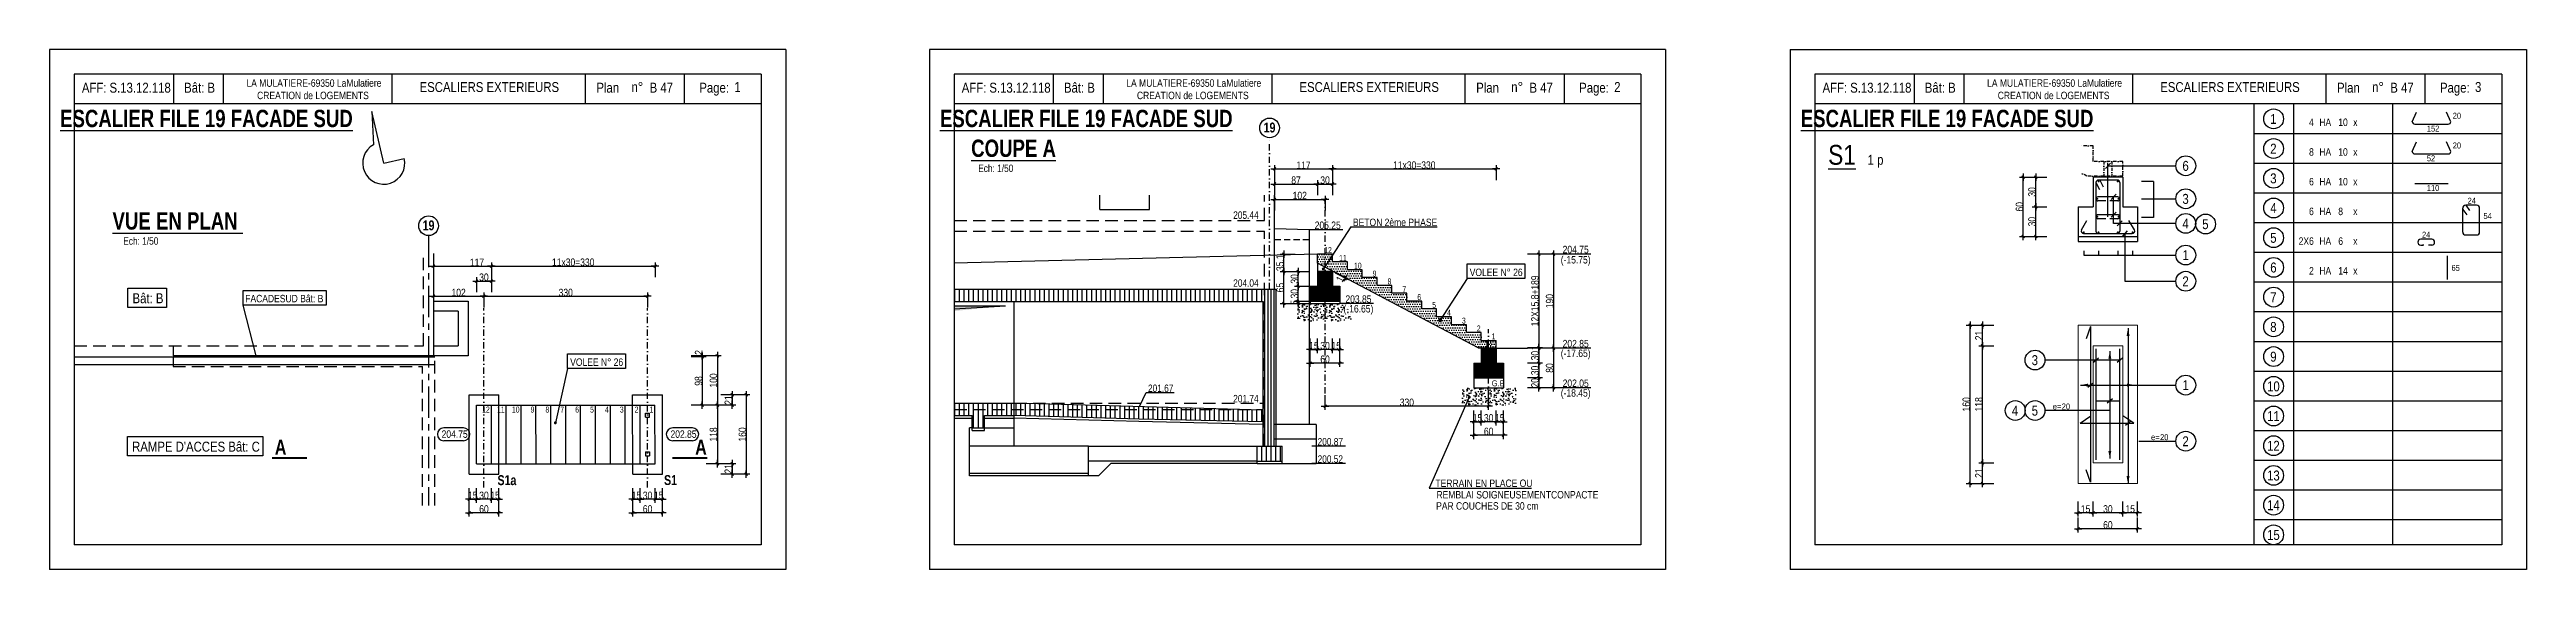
# Model space of a CAD drawing. Header units: millimetres. Extents: x -15218 to -6428, y -10609 to -9124.
# Drawn here: x -13056 to -8060, y -10174 to -9124 of the extents above; entities that cross this region are included whole.
import ezdxf
from ezdxf.enums import TextEntityAlignment as Align

# ---------------------------------------------------------------- set-up
doc = ezdxf.new("R2010")
doc.units = ezdxf.units.MM
for name, pattern in [('AXES', [50.8, 31.75, -6.35, 6.35, -6.35]), ('CACHEx2', [19.05, 12.7, -6.35]), ('TIRETPT2', [12.7, 6.35, -3.175, 0, -3.175])]:
    doc.linetypes.add(name, pattern=pattern)
for name, color, linetype in [('01_cote_gen', 4, 'Continuous'), ('01_fenetres', 171, 'Continuous'), ('01_linteaux', 3, 'Continuous'), ('01_murs_coup', 5, 'Continuous'), ('01_poch_BN', 9, 'Continuous'), ('01_poch_murs', 251, 'Continuous'), ('01_sem', 42, 'Continuous'), ('01_texte', 230, 'Continuous'), ('01_tram_axes', 10, 'AXES'), ('AA_COTES', 2, 'Continuous')]:
    doc.layers.add(name, color=color, linetype=linetype)
doc.styles.add('Arial Narrow', font='ARIALN.TTF')
doc.styles.add('impact', font='impact.ttf')
doc.styles.add('MATTE_TXT', font='arial.ttf')
doc.styles.add('STYLE2', font='ARIALN.TTF')
doc.dimstyles.new('JB25', dxfattribs={"dimscale": 0.1, "dimtxt": 150, "dimasz": 15, "dimexe": 0.1, "dimexo": 0.1, "dimgap": 0.09, "dimtad": 1, "dimdec": 1, "dimlfac": 0.5, "dimdsep": 46, "dimtxsty": 'STYLE2', "dimblk1": 'BOND_G', "dimblk2": 'BOND_D', "dimsah": 1, "dimcen": 1.5, "dimdle": 0.01, "dimse1": 1, "dimse2": 1, "dimclrd": 4, "dimclre": 2, "dimclrt": 6, "dimazin": 2, "dimtfac": 2.333333, "dimtdec": 1, "dimtix": 1, "dimtmove": 2, "dimatfit": 3, "dimldrblk": 'BOND_G', "dimfxl": 1, "dimtolj": 1, "dimtzin": 0, "dimarcsym": 0})
doc.dimstyles.new('JB50', dxfattribs={"dimscale": 0.1, "dimtxt": 150, "dimasz": 15, "dimexe": 0.1, "dimexo": 0.1, "dimgap": 0.09, "dimtad": 1, "dimdec": 1, "dimdsep": 46, "dimtxsty": 'STYLE2', "dimblk1": 'BOND_G', "dimblk2": 'BOND_D', "dimsah": 1, "dimcen": 1.5, "dimdle": 0.01, "dimse1": 1, "dimse2": 1, "dimclrd": 4, "dimclre": 2, "dimclrt": 6, "dimazin": 2, "dimtfac": 2.333333, "dimtdec": 1, "dimtix": 1, "dimtmove": 2, "dimatfit": 3, "dimldrblk": 'BOND_G', "dimfxl": 1, "dimtolj": 1, "dimtzin": 0, "dimarcsym": 0})

msp = doc.modelspace()

# ---------------------------------------------------------------- texts
at = {"layer": '01_texte', "style": 'STYLE2'}
for s, height, p in [('AFF:', 20, (-12990.39, -9211.45)), ('S.13.12.118', 20, (-12934.73, -9211.45)), ('Bât: B', 20, (-12784.23, -9211.45)), ('LA MULATIERE-69350 LaMulatiere', 15, (-12658.49, -9199.58)), ('ESCALIERS EXTERIEURS', 20, (-12309.27, -9210.14)), ('Plan', 20, (-11952.77, -9211.45)), ('n%%D', 20, (-11882.09, -9210.01)), (' B 47', 20, (-11851.75, -9211.45)), ('Page:', 20, (-11745.1, -9211.45)), ('1', 20, (-11674.42, -9210.01)), ('AFF:', 20, (-11215.84, -9211.45)), ('S.13.12.118', 20, (-11160.18, -9211.45)), ('Bât: B', 20, (-11009.68, -9211.45)), ('LA MULATIERE-69350 LaMulatiere', 15, (-10883.94, -9199.58)), ('ESCALIERS EXTERIEURS', 20, (-10534.72, -9210.14)), ('Plan', 20, (-10178.23, -9211.45)), ('n%%D', 20, (-10107.54, -9210.01)), (' B 47', 20, (-10077.2, -9211.45)), ('Page:', 20, (-9970.56, -9211.45)), ('2', 20, (-9899.87, -9210.01)), ('AFF:', 20, (-9479.66, -9211.45)), ('S.13.12.118', 20, (-9424, -9211.45)), ('Bât: B', 20, (-9273.5, -9211.45)), ('LA MULATIERE-69350 LaMulatiere', 15, (-9147.76, -9199.58)), ('ESCALIERS EXTERIEURS', 20, (-8798.54, -9210.14)), ('Plan', 20, (-8442.05, -9211.45)), ('n%%D', 20, (-8371.36, -9210.01)), (' B 47', 20, (-8341.02, -9211.45)), ('Page:', 20, (-8234.38, -9211.45)), ('3', 20, (-8163.69, -9210.01)), ('CREATION de LOGEMENTS', 15, (-12637.01, -9224.58)), ('CREATION de LOGEMENTS', 15, (-10862.46, -9224.58)), ('CREATION de LOGEMENTS', 15, (-9126.28, -9224.58)), ('HA', 15, (-8477.67, -9278.7)), ('10', 15, (-8439.5, -9278.7)), ('x', 15, (-8409.4, -9278.7)), ('152', 12, (-8260.82, -9289.97)), ('20', 12, (-8208.62, -9264.12)), ('%%US1', 40, (-9468.38, -9357)), ('1 p', 20, (-9388.77, -9356.95)), ('HA', 15, (-8477.67, -9338.7)), ('10', 15, (-8439.5, -9338.7)), ('x', 15, (-8409.4, -9338.7)), ('52', 12, (-8260.82, -9349.97)), ('20', 12, (-8208.62, -9324.12)), ('HA', 15, (-8477.67, -9398.7)), ('10', 15, (-8439.5, -9398.7)), ('x', 15, (-8409.4, -9398.7)), ('110', 12, (-8260.82, -9409.97)), ('24', 12, (-8178.68, -9435.71)), ('HA', 15, (-8477.67, -9458.7)), ('8', 15, (-8439.5, -9458.7)), ('x', 15, (-8409.4, -9458.7)), ('54', 12, (-8146.65, -9466.49)), ('HA', 15, (-8477.67, -9518.7)), ('6', 15, (-8439.5, -9518.7)), ('x', 15, (-8409.4, -9518.7)), ('24', 12, (-8270.56, -9504.23)), ('HA', 15, (-8477.67, -9578.7)), ('14', 15, (-8439.5, -9578.7)), ('x', 15, (-8409.4, -9578.7)), ('65', 12, (-8211.14, -9571.33)), ('Bât: B', 20, (-12888.32, -9636.66)), ('20', 12, (-8997.16, -9851.17)), ('e= ', 12, (-9015.32, -9851.17)), ("RAMPE D'ACCES Bât: C", 20, (-12889.14, -9936.24)), ('e= ', 12, (-8817.09, -9913.06)), ('20', 12, (-8798.93, -9913.06))]:
    msp.add_text(s, height=height, dxfattribs=at).set_placement(p)
at = {"layer": '01_texte'}
for s, height, style, p in [('%%UESCALIER FILE 19 FACADE SUD', 35, 'impact', (-12739.26, -9291.57)), ('%%UESCALIER FILE 19 FACADE SUD', 35, 'impact', (-10964.72, -9291.57)), ('19', 20, 'impact', (-10595.03, -9297.9)), ('%%UESCALIER FILE 19 FACADE SUD', 35, 'impact', (-9228.54, -9291.57)), ('%%UCOUPE A', 35, 'impact', (-11111.37, -9351.68)), ('%%UVUE EN PLAN ', 35, 'impact', (-12797.3, -9498.45)), ('19', 20, 'impact', (-12291.21, -9495.42)), ('205.25', 15, 'Arial Narrow', (-10477.75, -9491.22)), ('BETON 2ème PHASE', 15, 'Arial Narrow', (-10341.87, -9485.32)), ('(-15.75)', 15, 'Arial Narrow', (-9977.61, -9560.87)), ('204.75', 15, 'Arial Narrow', (-9977.61, -9540.22)), ('VOLEE N° 26', 15, 'Arial Narrow', (-10137.97, -9586.25)), ('FACADESUD Bât: B', 15, 'Arial Narrow', (-12582.2, -9639.26)), ('(-16.65)', 15, 'Arial Narrow', (-10415.75, -9659.78)), ('203.85', 15, 'Arial Narrow', (-10415.75, -9640.27)), ('(-17.65)', 15, 'Arial Narrow', (-9977.61, -9749.72)), ('202.85', 15, 'Arial Narrow', (-9977.61, -9730.22)), ('VOLEE N° 26', 15, 'Arial Narrow', (-11952.15, -9767.57)), ('202.05', 15, 'Arial Narrow', (-9977.61, -9810.22)), ('G.B', 12, 'Arial Narrow', (-10134, -9808.03)), ('(-18.45)', 15, 'Arial Narrow', (-9977.61, -9829.72)), ('A', 30, 'impact', (-12589.64, -9951.23)), ('204.75', 15, 'Arial Narrow', (-12238.61, -9912.89)), ('202.85', 15, 'Arial Narrow', (-11777, -9912.89)), ('A', 30, 'impact', (-11741.85, -9951.23)), ('S1a', 20, 'impact', (-12133.15, -10009.89)), ('S1', 20, 'impact', (-11803.12, -10009.68)), ('TERRAIN EN PLACE OU', 15, 'Arial Narrow', (-10162.59, -10012.12)), ('PAR COUCHES DE 30 cm', 15, 'Arial Narrow', (-10155.96, -10057.9)), ('REMBLAI SOIGNEUSEMENTCONPACTE', 15, 'Arial Narrow', (-10095.06, -10035.33))]:
    msp.add_text(s, height=height, dxfattribs=dict(at, style=style)).set_placement(p, align=Align.BOTTOM_CENTER)
at = {"layer": '01_texte', "style": 'STYLE2'}
for s, p in [('1', (-8570.36, -9264.52)), ('2', (-8570.36, -9324.52)), ('6', (-8747.46, -9359.32)), ('3', (-8570.36, -9384.52)), ('3', (-8747.51, -9425.97)), ('4', (-8570.36, -9444.52)), ('4', (-8747.51, -9475.64)), ('5', (-8707.55, -9476.93)), ('1', (-8747.51, -9539.65)), ('5', (-8570.36, -9504.52)), ('2', (-8747.51, -9592.45)), ('6', (-8570.36, -9564.52)), ('7', (-8570.36, -9624.52)), ('8', (-8570.36, -9684.52)), ('3', (-9051.5, -9751.59)), ('9', (-8570.36, -9744.52)), ('1', (-8747.51, -9802.16)), ('10', (-8570.36, -9804.52)), ('4', (-9091.5, -9853.46)), ('5', (-9051.5, -9853.46)), ('11', (-8570.36, -9864.52)), ('2', (-8747.51, -9915.34)), ('12', (-8570.36, -9924.52)), ('13', (-8570.36, -9984.52)), ('14', (-8570.36, -10044.52)), ('15', (-8570.36, -10104.52))]:
    msp.add_text(s, height=20, dxfattribs=at).set_placement(p, align=Align.MIDDLE_CENTER)
for s, p in [('4', (-8488.87, -9278.7)), ('8', (-8488.87, -9338.7)), ('6', (-8488.87, -9398.7)), ('6', (-8488.87, -9458.7)), ('2X6', (-8488.87, -9518.7)), ('2', (-8488.87, -9578.7))]:
    msp.add_text(s, height=15, dxfattribs=at).set_placement(p, align=Align.RIGHT)
at = {"layer": '01_texte', "style": 'MATTE_TXT', "width": 0.8}
for s, p in [('Ech: 1/50', (-11147.25, -9376.24)), ('205.44', (-10642.71, -9470.76)), ('Ech: 1/50', (-12871.6, -9522.99)), ('204.04', (-10642.71, -9607.9)), ('201.67', (-10814.59, -9820.28)), ('201.74', (-10642.71, -9841.22)), ('200.87', (-10472.48, -9928.22)), ('200.52', (-10472.48, -9963.22))]:
    msp.add_text(s, height=15, dxfattribs=at).set_placement(p, align=Align.BOTTOM_CENTER)
at = {"layer": '01_texte', "style": 'STYLE2', "width": 0.8}
for s, p in [('12', (-10469.38, -9535.24)), ('11', (-10439.38, -9551.07)), ('10', (-10409.38, -9566.9)), ('9', (-10379.38, -9582.74)), ('8', (-10349.38, -9598.57)), ('7', (-10319.38, -9614.4)), ('6', (-10289.38, -9630.24)), ('5', (-10259.38, -9646.07)), ('4', (-10229.38, -9661.9)), ('3', (-10199.38, -9677.74)), ('2', (-10169.38, -9693.57)), ('1', (-10139.38, -9709.41)), ('12', (-12167.8, -9857.31)), ('11', (-12137.8, -9857.31)), ('10', (-12107.8, -9857.31)), ('9', (-12077.8, -9857.31)), ('8', (-12047.8, -9857.31)), ('7', (-12017.8, -9857.31)), ('6', (-11987.8, -9857.31)), ('5', (-11957.8, -9857.31)), ('4', (-11927.8, -9857.31)), ('3', (-11897.8, -9857.31)), ('2', (-11867.8, -9857.31)), ('1', (-11837.8, -9857.31))]:
    msp.add_text(s, height=12, dxfattribs=at).set_placement(p, align=Align.RIGHT)

# ---------------------------------------------------------------- blocks, each defined once
blk = doc.blocks.new('BOND_G')
at = {"layer": 'AA_COTES', "color": 0}
for p, q in [((5, 0), (-5, 0)), ((1.8, 1.8), (-1.8, -1.8)), ((0, -5), (0, 15))]:
    blk.add_line(p, q, dxfattribs=at)
blk = doc.blocks.new('BOND_D')
at = {"layer": 'AA_COTES', "color": 0}
for p, q in [((5, 0), (-5, 0)), ((-1.8, -1.8), (1.8, 1.8)), ((0, 5), (0, -15))]:
    blk.add_line(p, q, dxfattribs=at)
blk = doc.blocks.new('*D1068')
at = {"layer": '01_cote_gen', "color": 4, "lineweight": -2, "transparency": 16777216}
blk.add_line((-12280.1, -9561.6), (-12166.1, -9561.6), dxfattribs=at)
at = {"layer": 'DEFPOINTS', "color": 0, "transparency": 16777216}
for p in [(-12281.6, -9558.8), (-12164.6, -9561.6), (-12164.6, -9576.7)]:
    blk.add_point(p, dxfattribs=at)
at = {"layer": '01_cote_gen', "color": 4, "lineweight": -2, "transparency": 16777216, "xscale": 1.5, "yscale": 1.5, "zscale": 1.5, "rotation": 180}
blk.add_blockref('BOND_G', (-12281.6, -9561.6), dxfattribs=at)
at = {"layer": '01_cote_gen', "color": 4, "lineweight": -2, "transparency": 16777216, "xscale": 1.5, "yscale": 1.5, "zscale": 1.5}
blk.add_blockref('BOND_D', (-12164.6, -9561.6), dxfattribs=at)
at = {"layer": '01_cote_gen', "color": 6, "transparency": 16777216, "insert": (-12193.5, -9554), "char_height": 15, "attachment_point": 5, "style": 'STYLE2'}
blk.add_mtext('\\A1;117', dxfattribs=at)
blk = doc.blocks.new('*D1069')
at = {"layer": '01_cote_gen', "color": 4, "lineweight": -2, "transparency": 16777216}
blk.add_line((-12193.1, -9591.8), (-12166, -9591.8), dxfattribs=at)
at = {"layer": 'DEFPOINTS', "color": 0, "transparency": 16777216}
for p in [(-12194.6, -9570.6), (-12164.5, -9584.7), (-12164.5, -9591.8)]:
    blk.add_point(p, dxfattribs=at)
at = {"layer": '01_cote_gen', "color": 4, "lineweight": -2, "transparency": 16777216, "xscale": 1.5, "yscale": 1.5, "zscale": 1.5, "rotation": 180}
blk.add_blockref('BOND_G', (-12194.6, -9591.8), dxfattribs=at)
at = {"layer": '01_cote_gen', "color": 4, "lineweight": -2, "transparency": 16777216, "xscale": 1.5, "yscale": 1.5, "zscale": 1.5}
blk.add_blockref('BOND_D', (-12164.5, -9591.8), dxfattribs=at)
at = {"layer": '01_cote_gen', "color": 6, "transparency": 16777216, "insert": (-12179.6, -9584.2), "char_height": 15, "attachment_point": 5, "style": 'STYLE2'}
blk.add_mtext('\\A1;30', dxfattribs=at)
blk = doc.blocks.new('*D1070')
at = {"layer": '01_cote_gen', "color": 4, "lineweight": -2, "transparency": 16777216}
blk.add_line((-12163, -9561.6), (-11836, -9561.6), dxfattribs=at)
at = {"layer": 'DEFPOINTS', "color": 0, "transparency": 16777216}
for p in [(-11834.5, -9561.6), (-12164.5, -9614.5), (-11834.5, -9737.1)]:
    blk.add_point(p, dxfattribs=at)
at = {"layer": '01_cote_gen', "color": 4, "lineweight": -2, "transparency": 16777216, "xscale": 1.5, "yscale": 1.5, "zscale": 1.5, "rotation": 180}
blk.add_blockref('BOND_G', (-12164.5, -9561.6), dxfattribs=at)
at = {"layer": '01_cote_gen', "color": 4, "lineweight": -2, "transparency": 16777216, "xscale": 1.5, "yscale": 1.5, "zscale": 1.5}
blk.add_blockref('BOND_D', (-11834.5, -9561.6), dxfattribs=at)
at = {"layer": '01_cote_gen', "color": 6, "transparency": 16777216, "insert": (-11999.5, -9553.9), "char_height": 15, "attachment_point": 5, "style": 'STYLE2'}
blk.add_mtext('\\A1;11x30=330', dxfattribs=at)
blk = doc.blocks.new('*D1071')
at = {"layer": '01_cote_gen', "color": 4, "lineweight": -2, "transparency": 16777216}
blk.add_line((-11708.8, -9744.1), (-11708.8, -9841.1), dxfattribs=at)
at = {"layer": 'DEFPOINTS', "color": 0, "transparency": 16777216}
for p in [(-12158.2, -9742.6), (-11761.6, -9842.6), (-11708.8, -9842.6)]:
    blk.add_point(p, dxfattribs=at)
at = {"layer": '01_cote_gen', "color": 4, "lineweight": -2, "transparency": 16777216, "xscale": 1.5, "yscale": 1.5, "zscale": 1.5}
for name, p, rotation in [('BOND_G', (-11708.8, -9742.6), 90), ('BOND_D', (-11708.8, -9842.6), 270)]:
    blk.add_blockref(name, p, dxfattribs=dict(at, rotation=rotation))
at = {"layer": '01_cote_gen', "color": 6, "transparency": 16777216, "insert": (-11716.5, -9792.6), "char_height": 15, "attachment_point": 5, "rotation": 90, "style": 'STYLE2'}
blk.add_mtext('\\A1;100', dxfattribs=at)
blk = doc.blocks.new('*D1072')
at = {"layer": '01_cote_gen', "color": 4, "lineweight": -2, "transparency": 16777216}
blk.add_line((-11708.8, -9844.1), (-11708.8, -9959.1), dxfattribs=at)
at = {"layer": 'DEFPOINTS', "color": 0, "transparency": 16777216}
for p in [(-11731.3, -9842.6), (-11731.3, -9960.6), (-11708.8, -9960.6)]:
    blk.add_point(p, dxfattribs=at)
at = {"layer": '01_cote_gen', "color": 4, "lineweight": -2, "transparency": 16777216, "xscale": 1.5, "yscale": 1.5, "zscale": 1.5}
for name, p, rotation in [('BOND_G', (-11708.8, -9842.6), 90), ('BOND_D', (-11708.8, -9960.6), 270)]:
    blk.add_blockref(name, p, dxfattribs=dict(at, rotation=rotation))
at = {"layer": '01_cote_gen', "color": 6, "transparency": 16777216, "insert": (-11716.5, -9901.6), "char_height": 15, "attachment_point": 5, "rotation": 90, "style": 'STYLE2'}
blk.add_mtext('\\A1;118', dxfattribs=at)
blk = doc.blocks.new('*D1073')
at = {"layer": '01_cote_gen', "color": 4, "lineweight": -2, "transparency": 16777216}
for p, q in [((-11739.1, -9741.1), (-11739.1, -9739.6)), ((-11739.1, -9744.6), (-11739.1, -9742.6)), ((-11739.1, -9746.1), (-11739.1, -9747.6))]:
    blk.add_line(p, q, dxfattribs=at)
at = {"layer": 'DEFPOINTS', "color": 0, "transparency": 16777216}
for p in [(-12225.2, -9744.6), (-12198.3, -9742.6), (-11739.1, -9742.6)]:
    blk.add_point(p, dxfattribs=at)
at = {"layer": '01_cote_gen', "color": 4, "lineweight": -2, "transparency": 16777216, "xscale": 1.5, "yscale": 1.5, "zscale": 1.5}
for name, p, rotation in [('BOND_D', (-11739.1, -9742.6), 270), ('BOND_G', (-11739.1, -9744.6), 90)]:
    blk.add_blockref(name, p, dxfattribs=dict(at, rotation=rotation))
at = {"layer": '01_cote_gen', "color": 6, "transparency": 16777216, "insert": (-11746.6, -9735.9), "char_height": 15, "attachment_point": 5, "rotation": 90, "style": 'STYLE2'}
blk.add_mtext('\\A1;2', dxfattribs=at)
blk = doc.blocks.new('*D1074')
at = {"layer": '01_cote_gen', "color": 4, "lineweight": -2, "transparency": 16777216}
blk.add_line((-11739.1, -9746.1), (-11739.1, -9841.1), dxfattribs=at)
at = {"layer": 'DEFPOINTS', "color": 0, "transparency": 16777216}
for p in [(-11761.6, -9744.6), (-11761.6, -9842.6), (-11739.1, -9842.6)]:
    blk.add_point(p, dxfattribs=at)
at = {"layer": '01_cote_gen', "color": 4, "lineweight": -2, "transparency": 16777216, "xscale": 1.5, "yscale": 1.5, "zscale": 1.5}
for name, p, rotation in [('BOND_G', (-11739.1, -9744.6), 90), ('BOND_D', (-11739.1, -9842.6), 270)]:
    blk.add_blockref(name, p, dxfattribs=dict(at, rotation=rotation))
at = {"layer": '01_cote_gen', "color": 6, "transparency": 16777216, "insert": (-11746.7, -9793.6), "char_height": 15, "attachment_point": 5, "rotation": 90, "style": 'STYLE2'}
blk.add_mtext('\\A1;98', dxfattribs=at)
blk = doc.blocks.new('*D1102')
at = {"layer": '01_cote_gen', "color": 4, "lineweight": -2, "transparency": 16777216}
blk.add_line((-12280.1, -9622.7), (-12181.1, -9622.7), dxfattribs=at)
at = {"layer": 'DEFPOINTS', "color": 0, "transparency": 16777216}
for p in [(-12281.6, -9617.1), (-12179.6, -9622.7), (-12179.6, -9646.3)]:
    blk.add_point(p, dxfattribs=at)
at = {"layer": '01_cote_gen', "color": 4, "lineweight": -2, "transparency": 16777216, "xscale": 1.5, "yscale": 1.5, "zscale": 1.5, "rotation": 180}
blk.add_blockref('BOND_G', (-12281.6, -9622.7), dxfattribs=at)
at = {"layer": '01_cote_gen', "color": 4, "lineweight": -2, "transparency": 16777216, "xscale": 1.5, "yscale": 1.5, "zscale": 1.5}
blk.add_blockref('BOND_D', (-12179.6, -9622.7), dxfattribs=at)
at = {"layer": '01_cote_gen', "color": 6, "transparency": 16777216, "insert": (-12230.6, -9615.1), "char_height": 15, "attachment_point": 5, "style": 'STYLE2'}
blk.add_mtext('\\A1;102', dxfattribs=at)
blk = doc.blocks.new('*D1103')
at = {"layer": '01_cote_gen', "color": 4, "lineweight": -2, "transparency": 16777216}
blk.add_line((-12178.1, -9622.7), (-11851, -9622.7), dxfattribs=at)
at = {"layer": 'DEFPOINTS', "color": 0, "transparency": 16777216}
for p in [(-11849.5, -9622.7), (-12179.6, -9645.2), (-11849.5, -9646.3)]:
    blk.add_point(p, dxfattribs=at)
at = {"layer": '01_cote_gen', "color": 4, "lineweight": -2, "transparency": 16777216, "xscale": 1.5, "yscale": 1.5, "zscale": 1.5, "rotation": 180}
blk.add_blockref('BOND_G', (-12179.6, -9622.7), dxfattribs=at)
at = {"layer": '01_cote_gen', "color": 4, "lineweight": -2, "transparency": 16777216, "xscale": 1.5, "yscale": 1.5, "zscale": 1.5}
blk.add_blockref('BOND_D', (-11849.5, -9622.7), dxfattribs=at)
at = {"layer": '01_cote_gen', "color": 6, "transparency": 16777216, "insert": (-12014.6, -9615.1), "char_height": 15, "attachment_point": 5, "style": 'STYLE2'}
blk.add_mtext('\\A1;330', dxfattribs=at)
blk = doc.blocks.new('*D1104')
at = {"layer": '01_cote_gen', "color": 4, "lineweight": -2, "transparency": 16777216}
blk.add_line((-11836, -10032.4), (-11863, -10032.4), dxfattribs=at)
at = {"layer": 'DEFPOINTS', "color": 0, "transparency": 16777216}
for p in [(-11864.5, -9942.9), (-11834.5, -9942.9), (-11864.5, -10032.4)]:
    blk.add_point(p, dxfattribs=at)
at = {"layer": '01_cote_gen', "color": 4, "lineweight": -2, "transparency": 16777216, "xscale": 1.5, "yscale": 1.5, "zscale": 1.5, "rotation": 180}
blk.add_blockref('BOND_D', (-11864.5, -10032.4), dxfattribs=at)
at = {"layer": '01_cote_gen', "color": 4, "lineweight": -2, "transparency": 16777216, "xscale": 1.5, "yscale": 1.5, "zscale": 1.5}
blk.add_blockref('BOND_G', (-11834.5, -10032.4), dxfattribs=at)
at = {"layer": '01_cote_gen', "color": 6, "transparency": 16777216, "insert": (-11849.5, -10024.7), "char_height": 15, "attachment_point": 5, "style": 'STYLE2'}
blk.add_mtext('\\A1;30', dxfattribs=at)
blk = doc.blocks.new('*D1105')
at = {"layer": '01_cote_gen', "color": 4, "lineweight": -2, "transparency": 16777216}
blk.add_line((-11821, -10059.8), (-11878, -10059.8), dxfattribs=at)
at = {"layer": 'DEFPOINTS', "color": 0, "transparency": 16777216}
for p in [(-11879.5, -10041.5), (-11879.5, -10059.8), (-11819.5, -10041.5)]:
    blk.add_point(p, dxfattribs=at)
at = {"layer": '01_cote_gen', "color": 4, "lineweight": -2, "transparency": 16777216, "xscale": 1.5, "yscale": 1.5, "zscale": 1.5, "rotation": 180}
blk.add_blockref('BOND_D', (-11879.5, -10059.8), dxfattribs=at)
at = {"layer": '01_cote_gen', "color": 4, "lineweight": -2, "transparency": 16777216, "xscale": 1.5, "yscale": 1.5, "zscale": 1.5}
blk.add_blockref('BOND_G', (-11819.5, -10059.8), dxfattribs=at)
at = {"layer": '01_cote_gen', "color": 6, "transparency": 16777216, "insert": (-11849.5, -10052.1), "char_height": 15, "attachment_point": 5, "style": 'STYLE2'}
blk.add_mtext('\\A1;60', dxfattribs=at)
blk = doc.blocks.new('*D1106')
at = {"layer": '01_cote_gen', "color": 4, "lineweight": -2, "transparency": 16777216}
for p, q in [((-11836, -10032.4), (-11837.5, -10032.4)), ((-11834.5, -10032.4), (-11819.5, -10032.4)), ((-11818, -10032.4), (-11816.5, -10032.4))]:
    blk.add_line(p, q, dxfattribs=at)
at = {"layer": 'DEFPOINTS', "color": 0, "transparency": 16777216}
for p in [(-11834.5, -9942.9), (-11819.5, -9942.9), (-11819.5, -10032.4)]:
    blk.add_point(p, dxfattribs=at)
at = {"layer": '01_cote_gen', "color": 4, "lineweight": -2, "transparency": 16777216, "xscale": 1.5, "yscale": 1.5, "zscale": 1.5}
blk.add_blockref('BOND_G', (-11834.5, -10032.4), dxfattribs=at)
at = {"layer": '01_cote_gen', "color": 4, "lineweight": -2, "transparency": 16777216, "xscale": 1.5, "yscale": 1.5, "zscale": 1.5, "rotation": 180}
blk.add_blockref('BOND_D', (-11819.5, -10032.4), dxfattribs=at)
at = {"layer": '01_cote_gen', "color": 6, "transparency": 16777216, "insert": (-11827, -10024.7), "char_height": 15, "attachment_point": 5, "style": 'STYLE2'}
blk.add_mtext('\\A1;15', dxfattribs=at)
blk = doc.blocks.new('*D1107')
at = {"layer": '01_cote_gen', "color": 4, "lineweight": -2, "transparency": 16777216}
for p, q in [((-11881, -10032.4), (-11882.5, -10032.4)), ((-11879.5, -10032.4), (-11864.5, -10032.4)), ((-11863, -10032.4), (-11861.5, -10032.4))]:
    blk.add_line(p, q, dxfattribs=at)
at = {"layer": 'DEFPOINTS', "color": 0, "transparency": 16777216}
for p in [(-11864.5, -9935.7), (-11879.5, -9942.9), (-11864.5, -10032.4)]:
    blk.add_point(p, dxfattribs=at)
at = {"layer": '01_cote_gen', "color": 4, "lineweight": -2, "transparency": 16777216, "xscale": 1.5, "yscale": 1.5, "zscale": 1.5}
blk.add_blockref('BOND_G', (-11879.5, -10032.4), dxfattribs=at)
at = {"layer": '01_cote_gen', "color": 4, "lineweight": -2, "transparency": 16777216, "xscale": 1.5, "yscale": 1.5, "zscale": 1.5, "rotation": 180}
blk.add_blockref('BOND_D', (-11864.5, -10032.4), dxfattribs=at)
at = {"layer": '01_cote_gen', "color": 6, "transparency": 16777216, "insert": (-11872, -10024.7), "char_height": 15, "attachment_point": 5, "style": 'STYLE2'}
blk.add_mtext('\\A1;15', dxfattribs=at)
blk = doc.blocks.new('*D1108')
at = {"layer": '01_cote_gen', "color": 4, "lineweight": -2, "transparency": 16777216}
blk.add_line((-12166, -10032.4), (-12193, -10032.4), dxfattribs=at)
at = {"layer": 'DEFPOINTS', "color": 0, "transparency": 16777216}
for p in [(-12194.5, -9942.9), (-12164.5, -9942.9), (-12194.5, -10032.4)]:
    blk.add_point(p, dxfattribs=at)
at = {"layer": '01_cote_gen', "color": 4, "lineweight": -2, "transparency": 16777216, "xscale": 1.5, "yscale": 1.5, "zscale": 1.5, "rotation": 180}
blk.add_blockref('BOND_D', (-12194.5, -10032.4), dxfattribs=at)
at = {"layer": '01_cote_gen', "color": 4, "lineweight": -2, "transparency": 16777216, "xscale": 1.5, "yscale": 1.5, "zscale": 1.5}
blk.add_blockref('BOND_G', (-12164.5, -10032.4), dxfattribs=at)
at = {"layer": '01_cote_gen', "color": 6, "transparency": 16777216, "insert": (-12179.5, -10024.7), "char_height": 15, "attachment_point": 5, "style": 'STYLE2'}
blk.add_mtext('\\A1;30', dxfattribs=at)
blk = doc.blocks.new('*D1109')
at = {"layer": '01_cote_gen', "color": 4, "lineweight": -2, "transparency": 16777216}
blk.add_line((-12151, -10059.8), (-12208, -10059.8), dxfattribs=at)
at = {"layer": 'DEFPOINTS', "color": 0, "transparency": 16777216}
for p in [(-12209.5, -10041.5), (-12209.5, -10059.8), (-12149.5, -10041.5)]:
    blk.add_point(p, dxfattribs=at)
at = {"layer": '01_cote_gen', "color": 4, "lineweight": -2, "transparency": 16777216, "xscale": 1.5, "yscale": 1.5, "zscale": 1.5, "rotation": 180}
blk.add_blockref('BOND_D', (-12209.5, -10059.8), dxfattribs=at)
at = {"layer": '01_cote_gen', "color": 4, "lineweight": -2, "transparency": 16777216, "xscale": 1.5, "yscale": 1.5, "zscale": 1.5}
blk.add_blockref('BOND_G', (-12149.5, -10059.8), dxfattribs=at)
at = {"layer": '01_cote_gen', "color": 6, "transparency": 16777216, "insert": (-12179.5, -10052.1), "char_height": 15, "attachment_point": 5, "style": 'STYLE2'}
blk.add_mtext('\\A1;60', dxfattribs=at)
blk = doc.blocks.new('*D1110')
at = {"layer": '01_cote_gen', "color": 4, "lineweight": -2, "transparency": 16777216}
for p, q in [((-12166, -10032.4), (-12167.5, -10032.4)), ((-12164.5, -10032.4), (-12149.5, -10032.4)), ((-12148, -10032.4), (-12146.5, -10032.4))]:
    blk.add_line(p, q, dxfattribs=at)
at = {"layer": 'DEFPOINTS', "color": 0, "transparency": 16777216}
for p in [(-12164.5, -9942.9), (-12149.5, -9942.9), (-12149.5, -10032.4)]:
    blk.add_point(p, dxfattribs=at)
at = {"layer": '01_cote_gen', "color": 4, "lineweight": -2, "transparency": 16777216, "xscale": 1.5, "yscale": 1.5, "zscale": 1.5}
blk.add_blockref('BOND_G', (-12164.5, -10032.4), dxfattribs=at)
at = {"layer": '01_cote_gen', "color": 4, "lineweight": -2, "transparency": 16777216, "xscale": 1.5, "yscale": 1.5, "zscale": 1.5, "rotation": 180}
blk.add_blockref('BOND_D', (-12149.5, -10032.4), dxfattribs=at)
at = {"layer": '01_cote_gen', "color": 6, "transparency": 16777216, "insert": (-12157, -10024.7), "char_height": 15, "attachment_point": 5, "style": 'STYLE2'}
blk.add_mtext('\\A1;15', dxfattribs=at)
blk = doc.blocks.new('*D1111')
at = {"layer": '01_cote_gen', "color": 4, "lineweight": -2, "transparency": 16777216}
for p, q in [((-12211, -10032.4), (-12212.5, -10032.4)), ((-12209.5, -10032.4), (-12194.5, -10032.4)), ((-12193, -10032.4), (-12191.5, -10032.4))]:
    blk.add_line(p, q, dxfattribs=at)
at = {"layer": 'DEFPOINTS', "color": 0, "transparency": 16777216}
for p in [(-12194.5, -9935.7), (-12209.5, -9942.9), (-12194.5, -10032.4)]:
    blk.add_point(p, dxfattribs=at)
at = {"layer": '01_cote_gen', "color": 4, "lineweight": -2, "transparency": 16777216, "xscale": 1.5, "yscale": 1.5, "zscale": 1.5}
blk.add_blockref('BOND_G', (-12209.5, -10032.4), dxfattribs=at)
at = {"layer": '01_cote_gen', "color": 4, "lineweight": -2, "transparency": 16777216, "xscale": 1.5, "yscale": 1.5, "zscale": 1.5, "rotation": 180}
blk.add_blockref('BOND_D', (-12194.5, -10032.4), dxfattribs=at)
at = {"layer": '01_cote_gen', "color": 6, "transparency": 16777216, "insert": (-12202, -10024.7), "char_height": 15, "attachment_point": 5, "style": 'STYLE2'}
blk.add_mtext('\\A1;15', dxfattribs=at)
blk = doc.blocks.new('*D1112')
at = {"layer": '01_cote_gen', "color": 4, "lineweight": -2, "transparency": 16777216}
blk.add_line((-11679.2, -9823.1), (-11679.2, -9841.1), dxfattribs=at)
at = {"layer": 'DEFPOINTS', "color": 0, "transparency": 16777216}
for p in [(-11844.5, -9821.6), (-11844.5, -9842.6), (-11679.2, -9842.6)]:
    blk.add_point(p, dxfattribs=at)
at = {"layer": '01_cote_gen', "color": 4, "lineweight": -2, "transparency": 16777216, "xscale": 1.5, "yscale": 1.5, "zscale": 1.5}
for name, p, rotation in [('BOND_G', (-11679.2, -9821.6), 90), ('BOND_D', (-11679.2, -9842.6), 270)]:
    blk.add_blockref(name, p, dxfattribs=dict(at, rotation=rotation))
at = {"layer": '01_cote_gen', "color": 6, "transparency": 16777216, "insert": (-11686.7, -9832.1), "char_height": 15, "attachment_point": 5, "rotation": 90, "style": 'STYLE2'}
blk.add_mtext('\\A1;21', dxfattribs=at)
blk = doc.blocks.new('*D1113')
at = {"layer": '01_cote_gen', "color": 4, "lineweight": -2, "transparency": 16777216}
blk.add_line((-11679.2, -9962.1), (-11679.2, -9980.1), dxfattribs=at)
at = {"layer": 'DEFPOINTS', "color": 0, "transparency": 16777216}
for p in [(-11839.4, -9960.6), (-11839.4, -9981.6), (-11679.2, -9981.6)]:
    blk.add_point(p, dxfattribs=at)
at = {"layer": '01_cote_gen', "color": 4, "lineweight": -2, "transparency": 16777216, "xscale": 1.5, "yscale": 1.5, "zscale": 1.5}
for name, p, rotation in [('BOND_G', (-11679.2, -9960.6), 90), ('BOND_D', (-11679.2, -9981.6), 270)]:
    blk.add_blockref(name, p, dxfattribs=dict(at, rotation=rotation))
at = {"layer": '01_cote_gen', "color": 6, "transparency": 16777216, "insert": (-11686.7, -9971.1), "char_height": 15, "attachment_point": 5, "rotation": 90, "style": 'STYLE2'}
blk.add_mtext('\\A1;21', dxfattribs=at)
blk = doc.blocks.new('*D1114')
at = {"layer": '01_cote_gen', "color": 4, "lineweight": -2, "transparency": 16777216}
blk.add_line((-11650.5, -9823.1), (-11650.5, -9980.1), dxfattribs=at)
at = {"layer": 'DEFPOINTS', "color": 0, "transparency": 16777216}
for p in [(-11671.7, -9821.6), (-11671.7, -9981.6), (-11650.5, -9981.6)]:
    blk.add_point(p, dxfattribs=at)
at = {"layer": '01_cote_gen', "color": 4, "lineweight": -2, "transparency": 16777216, "xscale": 1.5, "yscale": 1.5, "zscale": 1.5}
for name, p, rotation in [('BOND_G', (-11650.5, -9821.6), 90), ('BOND_D', (-11650.5, -9981.6), 270)]:
    blk.add_blockref(name, p, dxfattribs=dict(at, rotation=rotation))
at = {"layer": '01_cote_gen', "color": 6, "transparency": 16777216, "insert": (-11658.2, -9901.6), "char_height": 15, "attachment_point": 5, "rotation": 90, "style": 'STYLE2'}
blk.add_mtext('\\A1;160', dxfattribs=at)
blk = doc.blocks.new('*D1078')
at = {"layer": '01_cote_gen', "color": 4, "lineweight": -2, "transparency": 16777216}
blk.add_line((-10583.6, -9365.5), (-10469.6, -9365.5), dxfattribs=at)
at = {"layer": 'DEFPOINTS', "color": 0, "transparency": 16777216}
for p in [(-10585.1, -9361), (-10468.1, -9365.5), (-10468.1, -9467)]:
    blk.add_point(p, dxfattribs=at)
at = {"layer": '01_cote_gen', "color": 4, "lineweight": -2, "transparency": 16777216, "xscale": 1.5, "yscale": 1.5, "zscale": 1.5, "rotation": 180}
blk.add_blockref('BOND_G', (-10585.1, -9365.5), dxfattribs=at)
at = {"layer": '01_cote_gen', "color": 4, "lineweight": -2, "transparency": 16777216, "xscale": 1.5, "yscale": 1.5, "zscale": 1.5}
blk.add_blockref('BOND_D', (-10468.1, -9365.5), dxfattribs=at)
at = {"layer": '01_cote_gen', "color": 6, "transparency": 16777216, "insert": (-10526.6, -9358), "char_height": 15, "attachment_point": 5, "style": 'STYLE2'}
blk.add_mtext('\\A1;117', dxfattribs=at)
blk = doc.blocks.new('*D1081')
at = {"layer": '01_cote_gen', "color": 4, "lineweight": -2, "transparency": 16777216}
blk.add_line((-10583.6, -9395.9), (-10499.6, -9395.9), dxfattribs=at)
at = {"layer": 'DEFPOINTS', "color": 0, "transparency": 16777216}
for p in [(-10585.1, -9381.2), (-10498.1, -9395.9), (-10498.1, -9537.4)]:
    blk.add_point(p, dxfattribs=at)
at = {"layer": '01_cote_gen', "color": 4, "lineweight": -2, "transparency": 16777216, "xscale": 1.5, "yscale": 1.5, "zscale": 1.5, "rotation": 180}
blk.add_blockref('BOND_G', (-10585.1, -9395.9), dxfattribs=at)
at = {"layer": '01_cote_gen', "color": 4, "lineweight": -2, "transparency": 16777216, "xscale": 1.5, "yscale": 1.5, "zscale": 1.5}
blk.add_blockref('BOND_D', (-10498.1, -9395.9), dxfattribs=at)
at = {"layer": '01_cote_gen', "color": 6, "transparency": 16777216, "insert": (-10541.6, -9388.2), "char_height": 15, "attachment_point": 5, "style": 'STYLE2'}
blk.add_mtext('\\A1;87', dxfattribs=at)
blk = doc.blocks.new('*D1077')
at = {"layer": '01_cote_gen', "color": 4, "lineweight": -2, "transparency": 16777216}
blk.add_line((-10496.6, -9395.9), (-10469.6, -9395.9), dxfattribs=at)
at = {"layer": 'DEFPOINTS', "color": 0, "transparency": 16777216}
for p in [(-10468.1, -9388), (-10498.1, -9403.4), (-10468.1, -9395.9)]:
    blk.add_point(p, dxfattribs=at)
at = {"layer": '01_cote_gen', "color": 4, "lineweight": -2, "transparency": 16777216, "xscale": 1.5, "yscale": 1.5, "zscale": 1.5, "rotation": 180}
blk.add_blockref('BOND_G', (-10498.1, -9395.9), dxfattribs=at)
at = {"layer": '01_cote_gen', "color": 4, "lineweight": -2, "transparency": 16777216, "xscale": 1.5, "yscale": 1.5, "zscale": 1.5}
blk.add_blockref('BOND_D', (-10468.1, -9395.9), dxfattribs=at)
at = {"layer": '01_cote_gen', "color": 6, "transparency": 16777216, "insert": (-10483.1, -9388.2), "char_height": 15, "attachment_point": 5, "style": 'STYLE2'}
blk.add_mtext('\\A1;30', dxfattribs=at)
blk = doc.blocks.new('*D1082')
at = {"layer": '01_cote_gen', "color": 4, "lineweight": -2, "transparency": 16777216}
blk.add_line((-10466.6, -9365.5), (-10139.6, -9365.5), dxfattribs=at)
at = {"layer": 'DEFPOINTS', "color": 0, "transparency": 16777216}
for p in [(-10468.1, -9379.7), (-10138.1, -9365.5), (-10138.1, -9711.6)]:
    blk.add_point(p, dxfattribs=at)
at = {"layer": '01_cote_gen', "color": 4, "lineweight": -2, "transparency": 16777216, "xscale": 1.5, "yscale": 1.5, "zscale": 1.5, "rotation": 180}
blk.add_blockref('BOND_G', (-10468.1, -9365.5), dxfattribs=at)
at = {"layer": '01_cote_gen', "color": 4, "lineweight": -2, "transparency": 16777216, "xscale": 1.5, "yscale": 1.5, "zscale": 1.5}
blk.add_blockref('BOND_D', (-10138.1, -9365.5), dxfattribs=at)
at = {"layer": '01_cote_gen', "color": 6, "transparency": 16777216, "insert": (-10303.1, -9357.9), "char_height": 15, "attachment_point": 5, "style": 'STYLE2'}
blk.add_mtext('\\A1;11x30=330', dxfattribs=at)
blk = doc.blocks.new('*D1083')
at = {"layer": '01_cote_gen', "color": 4, "lineweight": -2, "transparency": 16777216}
for p, q in [((-10052.1, -9724.9), (-10052.1, -9723.4)), ((-10052.1, -9727.4), (-10052.1, -9726.4)), ((-10052.1, -9728.9), (-10052.1, -9730.4))]:
    blk.add_line(p, q, dxfattribs=at)
at = {"layer": 'DEFPOINTS', "color": 0, "transparency": 16777216}
for p in [(-10138.1, -9726.4), (-10089.9, -9727.4), (-10052.1, -9726.4)]:
    blk.add_point(p, dxfattribs=at)
at = {"layer": '01_cote_gen', "color": 4, "lineweight": -2, "transparency": 16777216, "xscale": 1.5, "yscale": 1.5, "zscale": 1.5}
for name, p, rotation in [('BOND_D', (-10052.1, -9726.4), 270), ('BOND_G', (-10052.1, -9727.4), 90)]:
    blk.add_blockref(name, p, dxfattribs=dict(at, rotation=rotation))
at = {"layer": '01_cote_gen', "color": 6, "transparency": 16777216, "insert": (-10059.6, -9726.9), "char_height": 15, "attachment_point": 5, "rotation": 90, "style": 'STYLE2'}
blk.add_mtext('\\A1;1', dxfattribs=at)
blk = doc.blocks.new('*D1084')
at = {"layer": '01_cote_gen', "color": 4, "lineweight": -2, "transparency": 16777216}
blk.add_line((-10052.1, -9538.9), (-10052.1, -9724.9), dxfattribs=at)
at = {"layer": 'DEFPOINTS', "color": 0, "transparency": 16777216}
for p in [(-10468.1, -9537.4), (-10074.6, -9726.4), (-10052.1, -9726.4)]:
    blk.add_point(p, dxfattribs=at)
at = {"layer": '01_cote_gen', "color": 4, "lineweight": -2, "transparency": 16777216, "xscale": 1.5, "yscale": 1.5, "zscale": 1.5}
for name, p, rotation in [('BOND_G', (-10052.1, -9537.4), 90), ('BOND_D', (-10052.1, -9726.4), 270)]:
    blk.add_blockref(name, p, dxfattribs=dict(at, rotation=rotation))
at = {"layer": '01_cote_gen', "color": 6, "transparency": 16777216, "insert": (-10059.7, -9631.9), "char_height": 15, "attachment_point": 5, "rotation": 90, "style": 'STYLE2'}
blk.add_mtext('\\A1;12X15.8+189', dxfattribs=at)
blk = doc.blocks.new('*D1075')
at = {"layer": '01_cote_gen', "color": 4, "lineweight": -2, "transparency": 16777216}
blk.add_line((-10022.4, -9538.9), (-10022.4, -9725.9), dxfattribs=at)
at = {"layer": 'DEFPOINTS', "color": 0, "transparency": 16777216}
for p in [(-10044.6, -9537.4), (-10044.6, -9727.4), (-10022.4, -9727.4)]:
    blk.add_point(p, dxfattribs=at)
at = {"layer": '01_cote_gen', "color": 4, "lineweight": -2, "transparency": 16777216, "xscale": 1.5, "yscale": 1.5, "zscale": 1.5}
for name, p, rotation in [('BOND_G', (-10022.4, -9537.4), 90), ('BOND_D', (-10022.4, -9727.4), 270)]:
    blk.add_blockref(name, p, dxfattribs=dict(at, rotation=rotation))
at = {"layer": '01_cote_gen', "color": 6, "transparency": 16777216, "insert": (-10030.1, -9632.4), "char_height": 15, "attachment_point": 5, "rotation": 90, "style": 'STYLE2'}
blk.add_mtext('\\A1;190', dxfattribs=at)
blk = doc.blocks.new('*D1079')
at = {"layer": '01_cote_gen', "color": 4, "lineweight": -2, "transparency": 16777216}
blk.add_line((-10052.1, -9728.9), (-10052.1, -9755.9), dxfattribs=at)
at = {"layer": 'DEFPOINTS', "color": 0, "transparency": 16777216}
for p in [(-10082.8, -9727.4), (-10126.1, -9757.4), (-10052.1, -9757.4)]:
    blk.add_point(p, dxfattribs=at)
at = {"layer": '01_cote_gen', "color": 4, "lineweight": -2, "transparency": 16777216, "xscale": 1.5, "yscale": 1.5, "zscale": 1.5}
for name, p, rotation in [('BOND_G', (-10052.1, -9727.4), 90), ('BOND_D', (-10052.1, -9757.4), 270)]:
    blk.add_blockref(name, p, dxfattribs=dict(at, rotation=rotation))
at = {"layer": '01_cote_gen', "color": 6, "transparency": 16777216, "insert": (-10059.7, -9742.4), "char_height": 15, "attachment_point": 5, "rotation": 90, "style": 'STYLE2'}
blk.add_mtext('\\A1;30', dxfattribs=at)
blk = doc.blocks.new('*D1076')
at = {"layer": '01_cote_gen', "color": 4, "lineweight": -2, "transparency": 16777216}
blk.add_line((-10022.4, -9728.9), (-10022.4, -9805.9), dxfattribs=at)
at = {"layer": 'DEFPOINTS', "color": 0, "transparency": 16777216}
for p in [(-10037.9, -9727.4), (-10044.6, -9807.4), (-10022.4, -9807.4)]:
    blk.add_point(p, dxfattribs=at)
at = {"layer": '01_cote_gen', "color": 4, "lineweight": -2, "transparency": 16777216, "xscale": 1.5, "yscale": 1.5, "zscale": 1.5}
for name, p, rotation in [('BOND_G', (-10022.4, -9727.4), 90), ('BOND_D', (-10022.4, -9807.4), 270)]:
    blk.add_blockref(name, p, dxfattribs=dict(at, rotation=rotation))
at = {"layer": '01_cote_gen', "color": 6, "transparency": 16777216, "insert": (-10030.1, -9767.4), "char_height": 15, "attachment_point": 5, "rotation": 90, "style": 'STYLE2'}
blk.add_mtext('\\A1;80', dxfattribs=at)
blk = doc.blocks.new('*D1080')
at = {"layer": '01_cote_gen', "color": 4, "lineweight": -2, "transparency": 16777216}
blk.add_line((-10052.1, -9758.9), (-10052.1, -9785.9), dxfattribs=at)
at = {"layer": 'DEFPOINTS', "color": 0, "transparency": 16777216}
for p in [(-10123.1, -9787.4), (-10067.8, -9757.4), (-10052.1, -9787.4)]:
    blk.add_point(p, dxfattribs=at)
at = {"layer": '01_cote_gen', "color": 4, "lineweight": -2, "transparency": 16777216, "xscale": 1.5, "yscale": 1.5, "zscale": 1.5}
for name, p, rotation in [('BOND_G', (-10052.1, -9757.4), 90), ('BOND_D', (-10052.1, -9787.4), 270)]:
    blk.add_blockref(name, p, dxfattribs=dict(at, rotation=rotation))
at = {"layer": '01_cote_gen', "color": 6, "transparency": 16777216, "insert": (-10059.7, -9772.4), "char_height": 15, "attachment_point": 5, "rotation": 90, "style": 'STYLE2'}
blk.add_mtext('\\A1;30', dxfattribs=at)
blk = doc.blocks.new('*D1085')
at = {"layer": '01_cote_gen', "color": 4, "lineweight": -2, "transparency": 16777216}
blk.add_line((-10052.1, -9788.9), (-10052.1, -9805.9), dxfattribs=at)
at = {"layer": 'DEFPOINTS', "color": 0, "transparency": 16777216}
for p in [(-10123.1, -9787.4), (-10123.1, -9807.4), (-10052.1, -9807.4)]:
    blk.add_point(p, dxfattribs=at)
at = {"layer": '01_cote_gen', "color": 4, "lineweight": -2, "transparency": 16777216, "xscale": 1.5, "yscale": 1.5, "zscale": 1.5}
for name, p, rotation in [('BOND_G', (-10052.1, -9787.4), 90), ('BOND_D', (-10052.1, -9807.4), 270)]:
    blk.add_blockref(name, p, dxfattribs=dict(at, rotation=rotation))
at = {"layer": '01_cote_gen', "color": 6, "transparency": 16777216, "insert": (-10059.7, -9797.4), "char_height": 15, "attachment_point": 5, "rotation": 90, "style": 'STYLE2'}
blk.add_mtext('\\A1;20', dxfattribs=at)
blk = doc.blocks.new('*D1086')
at = {"layer": '01_cote_gen', "color": 4, "lineweight": -2, "transparency": 16777216}
blk.add_line((-10139.6, -9875.9), (-10166.6, -9875.9), dxfattribs=at)
at = {"layer": 'DEFPOINTS', "color": 0, "transparency": 16777216}
for p in [(-10168.1, -9786.5), (-10138.1, -9786.5), (-10168.1, -9875.9)]:
    blk.add_point(p, dxfattribs=at)
at = {"layer": '01_cote_gen', "color": 4, "lineweight": -2, "transparency": 16777216, "xscale": 1.5, "yscale": 1.5, "zscale": 1.5, "rotation": 180}
blk.add_blockref('BOND_D', (-10168.1, -9875.9), dxfattribs=at)
at = {"layer": '01_cote_gen', "color": 4, "lineweight": -2, "transparency": 16777216, "xscale": 1.5, "yscale": 1.5, "zscale": 1.5}
blk.add_blockref('BOND_G', (-10138.1, -9875.9), dxfattribs=at)
at = {"layer": '01_cote_gen', "color": 6, "transparency": 16777216, "insert": (-10153.1, -9868.2), "char_height": 15, "attachment_point": 5, "style": 'STYLE2'}
blk.add_mtext('\\A1;30', dxfattribs=at)
blk = doc.blocks.new('*D1087')
at = {"layer": '01_cote_gen', "color": 4, "lineweight": -2, "transparency": 16777216}
blk.add_line((-10124.6, -9903.3), (-10181.6, -9903.3), dxfattribs=at)
at = {"layer": 'DEFPOINTS', "color": 0, "transparency": 16777216}
for p in [(-10183.1, -9885), (-10123.1, -9885), (-10183.1, -9903.3)]:
    blk.add_point(p, dxfattribs=at)
at = {"layer": '01_cote_gen', "color": 4, "lineweight": -2, "transparency": 16777216, "xscale": 1.5, "yscale": 1.5, "zscale": 1.5, "rotation": 180}
blk.add_blockref('BOND_D', (-10183.1, -9903.3), dxfattribs=at)
at = {"layer": '01_cote_gen', "color": 4, "lineweight": -2, "transparency": 16777216, "xscale": 1.5, "yscale": 1.5, "zscale": 1.5}
blk.add_blockref('BOND_G', (-10123.1, -9903.3), dxfattribs=at)
at = {"layer": '01_cote_gen', "color": 6, "transparency": 16777216, "insert": (-10153.1, -9895.6), "char_height": 15, "attachment_point": 5, "style": 'STYLE2'}
blk.add_mtext('\\A1;60', dxfattribs=at)
blk = doc.blocks.new('*D1088')
at = {"layer": '01_cote_gen', "color": 4, "lineweight": -2, "transparency": 16777216}
for p, q in [((-10139.6, -9875.9), (-10141.1, -9875.9)), ((-10138.1, -9875.9), (-10123.1, -9875.9)), ((-10121.6, -9875.9), (-10120.1, -9875.9))]:
    blk.add_line(p, q, dxfattribs=at)
at = {"layer": 'DEFPOINTS', "color": 0, "transparency": 16777216}
for p in [(-10138.1, -9786.5), (-10123.1, -9786.5), (-10123.1, -9875.9)]:
    blk.add_point(p, dxfattribs=at)
at = {"layer": '01_cote_gen', "color": 4, "lineweight": -2, "transparency": 16777216, "xscale": 1.5, "yscale": 1.5, "zscale": 1.5}
blk.add_blockref('BOND_G', (-10138.1, -9875.9), dxfattribs=at)
at = {"layer": '01_cote_gen', "color": 4, "lineweight": -2, "transparency": 16777216, "xscale": 1.5, "yscale": 1.5, "zscale": 1.5, "rotation": 180}
blk.add_blockref('BOND_D', (-10123.1, -9875.9), dxfattribs=at)
at = {"layer": '01_cote_gen', "color": 6, "transparency": 16777216, "insert": (-10130.6, -9868.2), "char_height": 15, "attachment_point": 5, "style": 'STYLE2'}
blk.add_mtext('\\A1;15', dxfattribs=at)
blk = doc.blocks.new('*D1089')
at = {"layer": '01_cote_gen', "color": 4, "lineweight": -2, "transparency": 16777216}
for p, q in [((-10184.6, -9875.9), (-10186.1, -9875.9)), ((-10183.1, -9875.9), (-10168.1, -9875.9)), ((-10166.6, -9875.9), (-10165.1, -9875.9))]:
    blk.add_line(p, q, dxfattribs=at)
at = {"layer": 'DEFPOINTS', "color": 0, "transparency": 16777216}
for p in [(-10183.1, -9786.5), (-10168.1, -9779.2), (-10168.1, -9875.9)]:
    blk.add_point(p, dxfattribs=at)
at = {"layer": '01_cote_gen', "color": 4, "lineweight": -2, "transparency": 16777216, "xscale": 1.5, "yscale": 1.5, "zscale": 1.5}
blk.add_blockref('BOND_G', (-10183.1, -9875.9), dxfattribs=at)
at = {"layer": '01_cote_gen', "color": 4, "lineweight": -2, "transparency": 16777216, "xscale": 1.5, "yscale": 1.5, "zscale": 1.5, "rotation": 180}
blk.add_blockref('BOND_D', (-10168.1, -9875.9), dxfattribs=at)
at = {"layer": '01_cote_gen', "color": 6, "transparency": 16777216, "insert": (-10175.6, -9868.2), "char_height": 15, "attachment_point": 5, "style": 'STYLE2'}
blk.add_mtext('\\A1;15', dxfattribs=at)
blk = doc.blocks.new('*D1091')
at = {"layer": '01_cote_gen', "color": 4, "lineweight": -2, "transparency": 16777216}
blk.add_line((-10469.6, -9730.1), (-10496.6, -9730.1), dxfattribs=at)
at = {"layer": 'DEFPOINTS', "color": 0, "transparency": 16777216}
for p in [(-10498.1, -9640.6), (-10468.1, -9640.6), (-10498.1, -9730.1)]:
    blk.add_point(p, dxfattribs=at)
at = {"layer": '01_cote_gen', "color": 4, "lineweight": -2, "transparency": 16777216, "xscale": 1.5, "yscale": 1.5, "zscale": 1.5, "rotation": 180}
blk.add_blockref('BOND_D', (-10498.1, -9730.1), dxfattribs=at)
at = {"layer": '01_cote_gen', "color": 4, "lineweight": -2, "transparency": 16777216, "xscale": 1.5, "yscale": 1.5, "zscale": 1.5}
blk.add_blockref('BOND_G', (-10468.1, -9730.1), dxfattribs=at)
at = {"layer": '01_cote_gen', "color": 6, "transparency": 16777216, "insert": (-10483.1, -9722.4), "char_height": 15, "attachment_point": 5, "style": 'STYLE2'}
blk.add_mtext('\\A1;30', dxfattribs=at)
blk = doc.blocks.new('*D1090')
at = {"layer": '01_cote_gen', "color": 4, "lineweight": -2, "transparency": 16777216}
blk.add_line((-10454.6, -9757.5), (-10511.6, -9757.5), dxfattribs=at)
at = {"layer": 'DEFPOINTS', "color": 0, "transparency": 16777216}
for p in [(-10513.1, -9739.2), (-10453.1, -9739.2), (-10513.1, -9757.5)]:
    blk.add_point(p, dxfattribs=at)
at = {"layer": '01_cote_gen', "color": 4, "lineweight": -2, "transparency": 16777216, "xscale": 1.5, "yscale": 1.5, "zscale": 1.5, "rotation": 180}
blk.add_blockref('BOND_D', (-10513.1, -9757.5), dxfattribs=at)
at = {"layer": '01_cote_gen', "color": 4, "lineweight": -2, "transparency": 16777216, "xscale": 1.5, "yscale": 1.5, "zscale": 1.5}
blk.add_blockref('BOND_G', (-10453.1, -9757.5), dxfattribs=at)
at = {"layer": '01_cote_gen', "color": 6, "transparency": 16777216, "insert": (-10483.1, -9749.8), "char_height": 15, "attachment_point": 5, "style": 'STYLE2'}
blk.add_mtext('\\A1;60', dxfattribs=at)
blk = doc.blocks.new('*D1092')
at = {"layer": '01_cote_gen', "color": 4, "lineweight": -2, "transparency": 16777216}
for p, q in [((-10469.6, -9730.1), (-10471.1, -9730.1)), ((-10468.1, -9730.1), (-10453.1, -9730.1)), ((-10451.6, -9730.1), (-10450.1, -9730.1))]:
    blk.add_line(p, q, dxfattribs=at)
at = {"layer": 'DEFPOINTS', "color": 0, "transparency": 16777216}
for p in [(-10468.1, -9640.6), (-10453.1, -9640.6), (-10453.1, -9730.1)]:
    blk.add_point(p, dxfattribs=at)
at = {"layer": '01_cote_gen', "color": 4, "lineweight": -2, "transparency": 16777216, "xscale": 1.5, "yscale": 1.5, "zscale": 1.5}
blk.add_blockref('BOND_G', (-10468.1, -9730.1), dxfattribs=at)
at = {"layer": '01_cote_gen', "color": 4, "lineweight": -2, "transparency": 16777216, "xscale": 1.5, "yscale": 1.5, "zscale": 1.5, "rotation": 180}
blk.add_blockref('BOND_D', (-10453.1, -9730.1), dxfattribs=at)
at = {"layer": '01_cote_gen', "color": 6, "transparency": 16777216, "insert": (-10460.6, -9722.4), "char_height": 15, "attachment_point": 5, "style": 'STYLE2'}
blk.add_mtext('\\A1;15', dxfattribs=at)
blk = doc.blocks.new('*D1093')
at = {"layer": '01_cote_gen', "color": 4, "lineweight": -2, "transparency": 16777216}
for p, q in [((-10514.6, -9730.1), (-10516.1, -9730.1)), ((-10513.1, -9730.1), (-10498.1, -9730.1)), ((-10496.6, -9730.1), (-10495.1, -9730.1))]:
    blk.add_line(p, q, dxfattribs=at)
at = {"layer": 'DEFPOINTS', "color": 0, "transparency": 16777216}
for p in [(-10513.1, -9640.6), (-10498.1, -9633.4), (-10498.1, -9730.1)]:
    blk.add_point(p, dxfattribs=at)
at = {"layer": '01_cote_gen', "color": 4, "lineweight": -2, "transparency": 16777216, "xscale": 1.5, "yscale": 1.5, "zscale": 1.5}
blk.add_blockref('BOND_G', (-10513.1, -9730.1), dxfattribs=at)
at = {"layer": '01_cote_gen', "color": 4, "lineweight": -2, "transparency": 16777216, "xscale": 1.5, "yscale": 1.5, "zscale": 1.5, "rotation": 180}
blk.add_blockref('BOND_D', (-10498.1, -9730.1), dxfattribs=at)
at = {"layer": '01_cote_gen', "color": 6, "transparency": 16777216, "insert": (-10505.6, -9722.4), "char_height": 15, "attachment_point": 5, "style": 'STYLE2'}
blk.add_mtext('\\A1;15', dxfattribs=at)
blk = doc.blocks.new('*D1094')
at = {"layer": '01_cote_gen', "color": 4, "lineweight": -2, "transparency": 16777216}
blk.add_line((-10566.1, -9571), (-10566.1, -9538.9), dxfattribs=at)
at = {"layer": 'DEFPOINTS', "color": 0, "transparency": 16777216}
for p in [(-10566.1, -9537.4), (-10490.4, -9537.4), (-10505.4, -9572.5)]:
    blk.add_point(p, dxfattribs=at)
at = {"layer": '01_cote_gen', "color": 4, "lineweight": -2, "transparency": 16777216, "xscale": 1.5, "yscale": 1.5, "zscale": 1.5}
for name, p, rotation in [('BOND_D', (-10566.1, -9537.4), 90), ('BOND_G', (-10566.1, -9572.5), 270)]:
    blk.add_blockref(name, p, dxfattribs=dict(at, rotation=rotation))
at = {"layer": '01_cote_gen', "color": 6, "transparency": 16777216, "insert": (-10573.7, -9555), "char_height": 15, "attachment_point": 5, "rotation": 90, "style": 'STYLE2'}
blk.add_mtext('\\A1;35.1', dxfattribs=at)
blk = doc.blocks.new('*D1095')
at = {"layer": '01_cote_gen', "color": 4, "lineweight": -2, "transparency": 16777216}
blk.add_line((-10566.1, -9636), (-10566.1, -9574), dxfattribs=at)
at = {"layer": 'DEFPOINTS', "color": 0, "transparency": 16777216}
for p in [(-10566.1, -9572.5), (-10489.5, -9572.5), (-10489.5, -9637.5)]:
    blk.add_point(p, dxfattribs=at)
at = {"layer": '01_cote_gen', "color": 4, "lineweight": -2, "transparency": 16777216, "xscale": 1.5, "yscale": 1.5, "zscale": 1.5}
for name, p, rotation in [('BOND_D', (-10566.1, -9572.5), 90), ('BOND_G', (-10566.1, -9637.5), 270)]:
    blk.add_blockref(name, p, dxfattribs=dict(at, rotation=rotation))
at = {"layer": '01_cote_gen', "color": 6, "transparency": 16777216, "insert": (-10573.7, -9605), "char_height": 15, "attachment_point": 5, "rotation": 90, "style": 'STYLE2'}
blk.add_mtext('\\A1;65', dxfattribs=at)
blk = doc.blocks.new('*D1096')
at = {"layer": '01_cote_gen', "color": 4, "lineweight": -2, "transparency": 16777216}
for p, q in [((-10537.2, -9631), (-10537.2, -9629.5)), ((-10537.2, -9632.5), (-10537.2, -9637.5)), ((-10537.2, -9639), (-10537.2, -9640.5))]:
    blk.add_line(p, q, dxfattribs=at)
at = {"layer": 'DEFPOINTS', "color": 0, "transparency": 16777216}
for p in [(-10537.2, -9637.5), (-10506.5, -9632.5), (-10506.5, -9637.5)]:
    blk.add_point(p, dxfattribs=at)
at = {"layer": '01_cote_gen', "color": 4, "lineweight": -2, "transparency": 16777216, "xscale": 1.5, "yscale": 1.5, "zscale": 1.5}
for name, p, rotation in [('BOND_G', (-10537.2, -9632.5), 270), ('BOND_D', (-10537.2, -9637.5), 90)]:
    blk.add_blockref(name, p, dxfattribs=dict(at, rotation=rotation))
at = {"layer": '01_cote_gen', "color": 6, "transparency": 16777216, "insert": (-10544.8, -9635), "char_height": 15, "attachment_point": 5, "rotation": 90, "style": 'STYLE2'}
blk.add_mtext('\\A1;5', dxfattribs=at)
blk = doc.blocks.new('*D1097')
at = {"layer": '01_cote_gen', "color": 4, "lineweight": -2, "transparency": 16777216}
blk.add_line((-10537.2, -9631), (-10537.2, -9604), dxfattribs=at)
at = {"layer": 'DEFPOINTS', "color": 0, "transparency": 16777216}
for p in [(-10537.2, -9602.5), (-10525, -9632.5), (-10513.1, -9602.5)]:
    blk.add_point(p, dxfattribs=at)
at = {"layer": '01_cote_gen', "color": 4, "lineweight": -2, "transparency": 16777216, "xscale": 1.5, "yscale": 1.5, "zscale": 1.5}
for name, p, rotation in [('BOND_D', (-10537.2, -9602.5), 90), ('BOND_G', (-10537.2, -9632.5), 270)]:
    blk.add_blockref(name, p, dxfattribs=dict(at, rotation=rotation))
at = {"layer": '01_cote_gen', "color": 6, "transparency": 16777216, "insert": (-10544.8, -9617.5), "char_height": 15, "attachment_point": 5, "rotation": 90, "style": 'STYLE2'}
blk.add_mtext('\\A1;30', dxfattribs=at)
blk = doc.blocks.new('*D1098')
at = {"layer": '01_cote_gen', "color": 4, "lineweight": -2, "transparency": 16777216}
blk.add_line((-10537.2, -9601), (-10537.2, -9574), dxfattribs=at)
at = {"layer": 'DEFPOINTS', "color": 0, "transparency": 16777216}
for p in [(-10537.2, -9572.5), (-10498.1, -9572.5), (-10505.6, -9602.5)]:
    blk.add_point(p, dxfattribs=at)
at = {"layer": '01_cote_gen', "color": 4, "lineweight": -2, "transparency": 16777216, "xscale": 1.5, "yscale": 1.5, "zscale": 1.5}
for name, p, rotation in [('BOND_D', (-10537.2, -9572.5), 90), ('BOND_G', (-10537.2, -9602.5), 270)]:
    blk.add_blockref(name, p, dxfattribs=dict(at, rotation=rotation))
at = {"layer": '01_cote_gen', "color": 6, "transparency": 16777216, "insert": (-10544.8, -9587.5), "char_height": 15, "attachment_point": 5, "rotation": 90, "style": 'STYLE2'}
blk.add_mtext('\\A1;30', dxfattribs=at)
blk = doc.blocks.new('*D1099')
at = {"layer": '01_cote_gen', "color": 4, "lineweight": -2, "transparency": 16777216}
for p, q in [((-10442.8, -9587.5), (-10443.5, -9588.8)), ((-10442.1, -9586.2), (-10441.6, -9585.3)), ((-10440.9, -9584), (-10440.2, -9582.7))]:
    blk.add_line(p, q, dxfattribs=at)
at = {"layer": 'DEFPOINTS', "color": 0, "transparency": 16777216}
for p in [(-10468.1, -9572.5), (-10467.6, -9571.6), (-10441.6, -9585.3)]:
    blk.add_point(p, dxfattribs=at)
at = {"layer": '01_cote_gen', "color": 4, "lineweight": -2, "transparency": 16777216, "xscale": 1.5, "yscale": 1.5, "zscale": 1.5}
for name, p, rotation in [('BOND_G', (-10442.1, -9586.2), 62.17545095986486), ('BOND_D', (-10441.6, -9585.3), 242.1754509598649)]:
    blk.add_blockref(name, p, dxfattribs=dict(at, rotation=rotation))
at = {"layer": '01_cote_gen', "color": 6, "transparency": 16777216, "insert": (-10453, -9587.8), "char_height": 15, "attachment_point": 5, "rotation": 62.1755, "style": 'STYLE2'}
blk.add_mtext('\\A1;1', dxfattribs=at)
blk = doc.blocks.new('*D1100')
at = {"layer": '01_cote_gen', "color": 4, "lineweight": -2, "transparency": 16777216}
blk.add_line((-10154.6, -9844.5), (-10481.6, -9844.5), dxfattribs=at)
at = {"layer": 'DEFPOINTS', "color": 0, "transparency": 16777216}
for p in [(-10483.1, -9803.6), (-10153.1, -9824.2), (-10483.1, -9844.5)]:
    blk.add_point(p, dxfattribs=at)
at = {"layer": '01_cote_gen', "color": 4, "lineweight": -2, "transparency": 16777216, "xscale": 1.5, "yscale": 1.5, "zscale": 1.5, "rotation": 180}
blk.add_blockref('BOND_D', (-10483.1, -9844.5), dxfattribs=at)
at = {"layer": '01_cote_gen', "color": 4, "lineweight": -2, "transparency": 16777216, "xscale": 1.5, "yscale": 1.5, "zscale": 1.5}
blk.add_blockref('BOND_G', (-10153.1, -9844.5), dxfattribs=at)
at = {"layer": '01_cote_gen', "color": 6, "transparency": 16777216, "insert": (-10318.1, -9836.8), "char_height": 15, "attachment_point": 5, "style": 'STYLE2'}
blk.add_mtext('\\A1;330', dxfattribs=at)
blk = doc.blocks.new('*D1101')
at = {"layer": '01_cote_gen', "color": 4, "lineweight": -2, "transparency": 16777216}
blk.add_line((-10583.6, -9427), (-10484.6, -9427), dxfattribs=at)
at = {"layer": 'DEFPOINTS', "color": 0, "transparency": 16777216}
for p in [(-10483.1, -9427), (-10483.1, -9437.7), (-10585.1, -9444.5)]:
    blk.add_point(p, dxfattribs=at)
at = {"layer": '01_cote_gen', "color": 4, "lineweight": -2, "transparency": 16777216, "xscale": 1.5, "yscale": 1.5, "zscale": 1.5, "rotation": 180}
blk.add_blockref('BOND_G', (-10585.1, -9427), dxfattribs=at)
at = {"layer": '01_cote_gen', "color": 4, "lineweight": -2, "transparency": 16777216, "xscale": 1.5, "yscale": 1.5, "zscale": 1.5}
blk.add_blockref('BOND_D', (-10483.1, -9427), dxfattribs=at)
at = {"layer": '01_cote_gen', "color": 6, "transparency": 16777216, "insert": (-10534.1, -9419.3), "char_height": 15, "attachment_point": 5, "style": 'STYLE2'}
blk.add_mtext('\\A1;102', dxfattribs=at)
blk = doc.blocks.new('*D1115')
at = {"layer": '01_cote_gen', "color": 4, "linetype": 'Continuous', "lineweight": -2, "transparency": 16777216}
blk.add_line((-9182.2, -9999.2), (-9182.2, -9682.2), dxfattribs=at)
at = {"layer": 'DEFPOINTS', "color": 0, "linetype": 'Continuous', "transparency": 16777216}
for p in [(-9182.2, -9680.7), (-9129.7, -9680.7), (-9129.7, -10000.7)]:
    blk.add_point(p, dxfattribs=at)
at = {"layer": '01_cote_gen', "color": 4, "linetype": 'Continuous', "lineweight": -2, "transparency": 16777216, "xscale": 1.5, "yscale": 1.5, "zscale": 1.5}
for name, p, rotation in [('BOND_D', (-9182.2, -9680.7), 90), ('BOND_G', (-9182.2, -10000.7), 270)]:
    blk.add_blockref(name, p, dxfattribs=dict(at, rotation=rotation))
at = {"layer": '01_cote_gen', "color": 6, "linetype": 'Continuous', "lineweight": 0, "transparency": 16777216, "insert": (-9189.8, -9840.7), "char_height": 15, "attachment_point": 5, "rotation": 90, "style": 'STYLE2'}
blk.add_mtext('\\A1;160', dxfattribs=at)
blk = doc.blocks.new('*D1116')
at = {"layer": '01_cote_gen', "color": 4, "linetype": 'Continuous', "lineweight": -2, "transparency": 16777216}
blk.add_line((-8845.7, -10092), (-8962.7, -10092), dxfattribs=at)
at = {"layer": 'DEFPOINTS', "color": 0, "linetype": 'Continuous', "transparency": 16777216}
for p in [(-8964.2, -9982), (-8844.2, -9982), (-8964.2, -10092)]:
    blk.add_point(p, dxfattribs=at)
at = {"layer": '01_cote_gen', "color": 4, "linetype": 'Continuous', "lineweight": -2, "transparency": 16777216, "xscale": 1.5, "yscale": 1.5, "zscale": 1.5, "rotation": 180}
blk.add_blockref('BOND_D', (-8964.2, -10092), dxfattribs=at)
at = {"layer": '01_cote_gen', "color": 4, "linetype": 'Continuous', "lineweight": -2, "transparency": 16777216, "xscale": 1.5, "yscale": 1.5, "zscale": 1.5}
blk.add_blockref('BOND_G', (-8844.2, -10092), dxfattribs=at)
at = {"layer": '01_cote_gen', "color": 6, "linetype": 'Continuous', "lineweight": 0, "transparency": 16777216, "insert": (-8904.2, -10084.3), "char_height": 15, "attachment_point": 5, "style": 'STYLE2'}
blk.add_mtext('\\A1;60', dxfattribs=at)
blk = doc.blocks.new('*D1117')
at = {"layer": '01_cote_gen', "color": 4, "linetype": 'Continuous', "lineweight": -2, "transparency": 16777216}
blk.add_line((-8845.7, -10059.8), (-8872.7, -10059.8), dxfattribs=at)
at = {"layer": 'DEFPOINTS', "color": 0, "linetype": 'Continuous', "transparency": 16777216}
for p in [(-8874.2, -9958.7), (-8844.2, -9958.7), (-8874.2, -10059.8)]:
    blk.add_point(p, dxfattribs=at)
at = {"layer": '01_cote_gen', "color": 4, "linetype": 'Continuous', "lineweight": -2, "transparency": 16777216, "xscale": 1.5, "yscale": 1.5, "zscale": 1.5, "rotation": 180}
blk.add_blockref('BOND_D', (-8874.2, -10059.8), dxfattribs=at)
at = {"layer": '01_cote_gen', "color": 4, "linetype": 'Continuous', "lineweight": -2, "transparency": 16777216, "xscale": 1.5, "yscale": 1.5, "zscale": 1.5}
blk.add_blockref('BOND_G', (-8844.2, -10059.8), dxfattribs=at)
at = {"layer": '01_cote_gen', "color": 6, "linetype": 'Continuous', "lineweight": 0, "transparency": 16777216, "insert": (-8859.2, -10052.1), "char_height": 15, "attachment_point": 5, "style": 'STYLE2'}
blk.add_mtext('\\A1;15', dxfattribs=at)
blk = doc.blocks.new('*D1118')
at = {"layer": '01_cote_gen', "color": 4, "linetype": 'Continuous', "lineweight": -2, "transparency": 16777216}
blk.add_line((-8875.7, -10059.8), (-8932.7, -10059.8), dxfattribs=at)
at = {"layer": 'DEFPOINTS', "color": 0, "linetype": 'Continuous', "transparency": 16777216}
for p in [(-8934.2, -9958.7), (-8874.2, -9958.7), (-8934.2, -10059.8)]:
    blk.add_point(p, dxfattribs=at)
at = {"layer": '01_cote_gen', "color": 4, "linetype": 'Continuous', "lineweight": -2, "transparency": 16777216, "xscale": 1.5, "yscale": 1.5, "zscale": 1.5, "rotation": 180}
blk.add_blockref('BOND_D', (-8934.2, -10059.8), dxfattribs=at)
at = {"layer": '01_cote_gen', "color": 4, "linetype": 'Continuous', "lineweight": -2, "transparency": 16777216, "xscale": 1.5, "yscale": 1.5, "zscale": 1.5}
blk.add_blockref('BOND_G', (-8874.2, -10059.8), dxfattribs=at)
at = {"layer": '01_cote_gen', "color": 6, "linetype": 'Continuous', "lineweight": 0, "transparency": 16777216, "insert": (-8904.2, -10052.1), "char_height": 15, "attachment_point": 5, "style": 'STYLE2'}
blk.add_mtext('\\A1;30', dxfattribs=at)
blk = doc.blocks.new('*D1119')
at = {"layer": '01_cote_gen', "color": 4, "linetype": 'Continuous', "lineweight": -2, "transparency": 16777216}
blk.add_line((-8935.7, -10059.8), (-8962.7, -10059.8), dxfattribs=at)
at = {"layer": 'DEFPOINTS', "color": 0, "linetype": 'Continuous', "transparency": 16777216}
for p in [(-8964.2, -9947.8), (-8934.2, -9958.7), (-8964.2, -10059.8)]:
    blk.add_point(p, dxfattribs=at)
at = {"layer": '01_cote_gen', "color": 4, "linetype": 'Continuous', "lineweight": -2, "transparency": 16777216, "xscale": 1.5, "yscale": 1.5, "zscale": 1.5, "rotation": 180}
blk.add_blockref('BOND_D', (-8964.2, -10059.8), dxfattribs=at)
at = {"layer": '01_cote_gen', "color": 4, "linetype": 'Continuous', "lineweight": -2, "transparency": 16777216, "xscale": 1.5, "yscale": 1.5, "zscale": 1.5}
blk.add_blockref('BOND_G', (-8934.2, -10059.8), dxfattribs=at)
at = {"layer": '01_cote_gen', "color": 6, "linetype": 'Continuous', "lineweight": 0, "transparency": 16777216, "insert": (-8949.2, -10052.1), "char_height": 15, "attachment_point": 5, "style": 'STYLE2'}
blk.add_mtext('\\A1;15', dxfattribs=at)
blk = doc.blocks.new('*D1120')
at = {"layer": '01_cote_gen', "color": 4, "linetype": 'Continuous', "lineweight": -2, "transparency": 16777216}
blk.add_line((-9156.9, -9999.2), (-9156.9, -9960.2), dxfattribs=at)
at = {"layer": 'DEFPOINTS', "color": 0, "linetype": 'Continuous', "transparency": 16777216}
for p in [(-9156.9, -9958.7), (-8866.8, -9958.7), (-8926.8, -10000.7)]:
    blk.add_point(p, dxfattribs=at)
at = {"layer": '01_cote_gen', "color": 4, "linetype": 'Continuous', "lineweight": -2, "transparency": 16777216, "xscale": 1.5, "yscale": 1.5, "zscale": 1.5}
for name, p, rotation in [('BOND_D', (-9156.9, -9958.7), 90), ('BOND_G', (-9156.9, -10000.7), 270)]:
    blk.add_blockref(name, p, dxfattribs=dict(at, rotation=rotation))
at = {"layer": '01_cote_gen', "color": 6, "linetype": 'Continuous', "lineweight": 0, "transparency": 16777216, "insert": (-9164.4, -9979.7), "char_height": 15, "attachment_point": 5, "rotation": 90, "style": 'STYLE2'}
blk.add_mtext('\\A1;21', dxfattribs=at)
blk = doc.blocks.new('*D1121')
at = {"layer": '01_cote_gen', "color": 4, "linetype": 'Continuous', "lineweight": -2, "transparency": 16777216}
blk.add_line((-9156.9, -9957.2), (-9156.9, -9724.2), dxfattribs=at)
at = {"layer": 'DEFPOINTS', "color": 0, "linetype": 'Continuous', "transparency": 16777216}
for p in [(-9156.9, -9722.7), (-8866.8, -9722.7), (-9134.4, -9958.7)]:
    blk.add_point(p, dxfattribs=at)
at = {"layer": '01_cote_gen', "color": 4, "linetype": 'Continuous', "lineweight": -2, "transparency": 16777216, "xscale": 1.5, "yscale": 1.5, "zscale": 1.5}
for name, p, rotation in [('BOND_D', (-9156.9, -9722.7), 90), ('BOND_G', (-9156.9, -9958.7), 270)]:
    blk.add_blockref(name, p, dxfattribs=dict(at, rotation=rotation))
at = {"layer": '01_cote_gen', "color": 6, "linetype": 'Continuous', "lineweight": 0, "transparency": 16777216, "insert": (-9164.5, -9840.7), "char_height": 15, "attachment_point": 5, "rotation": 90, "style": 'STYLE2'}
blk.add_mtext('\\A1;118', dxfattribs=at)
blk = doc.blocks.new('*D1122')
at = {"layer": '01_cote_gen', "color": 4, "linetype": 'Continuous', "lineweight": -2, "transparency": 16777216}
blk.add_line((-9156.9, -9721.2), (-9156.9, -9682.2), dxfattribs=at)
at = {"layer": 'DEFPOINTS', "color": 0, "linetype": 'Continuous', "transparency": 16777216}
for p in [(-9159.7, -9680.7), (-9156.9, -9680.7), (-9134.4, -9722.7)]:
    blk.add_point(p, dxfattribs=at)
at = {"layer": '01_cote_gen', "color": 4, "linetype": 'Continuous', "lineweight": -2, "transparency": 16777216, "xscale": 1.5, "yscale": 1.5, "zscale": 1.5}
for name, p, rotation in [('BOND_D', (-9156.9, -9680.7), 90), ('BOND_G', (-9156.9, -9722.7), 270)]:
    blk.add_blockref(name, p, dxfattribs=dict(at, rotation=rotation))
at = {"layer": '01_cote_gen', "color": 6, "linetype": 'Continuous', "lineweight": 0, "transparency": 16777216, "insert": (-9164.4, -9701.7), "char_height": 15, "attachment_point": 5, "rotation": 90, "style": 'STYLE2'}
blk.add_mtext('\\A1;21', dxfattribs=at)
blk = doc.blocks.new('*D1123')
at = {"layer": '01_cote_gen', "color": 4, "linetype": 'Continuous', "lineweight": -2, "transparency": 16777216}
blk.add_line((-9049.6, -9500.4), (-9049.6, -9443.4), dxfattribs=at)
at = {"layer": 'DEFPOINTS', "color": 0, "linetype": 'Continuous', "transparency": 16777216}
for p in [(-9049.6, -9441.9), (-8982.3, -9441.9), (-8982.3, -9501.9)]:
    blk.add_point(p, dxfattribs=at)
at = {"layer": '01_cote_gen', "color": 4, "linetype": 'Continuous', "lineweight": -2, "transparency": 16777216, "xscale": 1.5, "yscale": 1.5, "zscale": 1.5}
for name, p, rotation in [('BOND_D', (-9049.6, -9441.9), 90), ('BOND_G', (-9049.6, -9501.9), 270)]:
    blk.add_blockref(name, p, dxfattribs=dict(at, rotation=rotation))
at = {"layer": '01_cote_gen', "color": 6, "linetype": 'Continuous', "lineweight": 0, "transparency": 16777216, "insert": (-9057.2, -9471.9), "char_height": 15, "attachment_point": 5, "rotation": 90, "style": 'STYLE2'}
blk.add_mtext('\\A1;30', dxfattribs=at)
blk = doc.blocks.new('*D1124')
at = {"layer": '01_cote_gen', "color": 4, "linetype": 'Continuous', "lineweight": -2, "transparency": 16777216}
blk.add_line((-9049.6, -9440.4), (-9049.6, -9383.4), dxfattribs=at)
at = {"layer": 'DEFPOINTS', "color": 0, "linetype": 'Continuous', "transparency": 16777216}
for p in [(-9049.6, -9381.9), (-8952.3, -9381.9), (-8952.3, -9441.9)]:
    blk.add_point(p, dxfattribs=at)
at = {"layer": '01_cote_gen', "color": 4, "linetype": 'Continuous', "lineweight": -2, "transparency": 16777216, "xscale": 1.5, "yscale": 1.5, "zscale": 1.5}
for name, p, rotation in [('BOND_D', (-9049.6, -9381.9), 90), ('BOND_G', (-9049.6, -9441.9), 270)]:
    blk.add_blockref(name, p, dxfattribs=dict(at, rotation=rotation))
at = {"layer": '01_cote_gen', "color": 6, "linetype": 'Continuous', "lineweight": 0, "transparency": 16777216, "insert": (-9057.2, -9411.9), "char_height": 15, "attachment_point": 5, "rotation": 90, "style": 'STYLE2'}
blk.add_mtext('\\A1;30', dxfattribs=at)
blk = doc.blocks.new('*D1125')
at = {"layer": '01_cote_gen', "color": 4, "linetype": 'Continuous', "lineweight": -2, "transparency": 16777216}
blk.add_line((-9074.8, -9500.4), (-9074.8, -9383.4), dxfattribs=at)
at = {"layer": 'DEFPOINTS', "color": 0, "linetype": 'Continuous', "transparency": 16777216}
for p in [(-9074.8, -9381.9), (-8949.9, -9381.9), (-8979.9, -9501.9)]:
    blk.add_point(p, dxfattribs=at)
at = {"layer": '01_cote_gen', "color": 4, "linetype": 'Continuous', "lineweight": -2, "transparency": 16777216, "xscale": 1.5, "yscale": 1.5, "zscale": 1.5}
for name, p, rotation in [('BOND_D', (-9074.8, -9381.9), 90), ('BOND_G', (-9074.8, -9501.9), 270)]:
    blk.add_blockref(name, p, dxfattribs=dict(at, rotation=rotation))
at = {"layer": '01_cote_gen', "color": 6, "linetype": 'Continuous', "lineweight": 0, "transparency": 16777216, "insert": (-9082.5, -9441.9), "char_height": 15, "attachment_point": 5, "rotation": 90, "style": 'STYLE2'}
blk.add_mtext('\\A1;60', dxfattribs=at)

# ---------------------------------------------------------------- dimensions: what is measured, and where the dimension line sits
at = {"layer": '01_cote_gen'}
for base, p1, p2, picture, middle in [((-10468.07, -9365.52), (-10585.07, -9360.99), (-10468.07, -9467), '*D1078', (-10526.57, -9357.98)), ((-10498.07, -9395.9), (-10585.07, -9381.15), (-10498.07, -9537.43), '*D1081', (-10541.57, -9388.23)), ((-10468.07, -9395.9), (-10498.07, -9403.4), (-10468.07, -9388.02), '*D1077', (-10483.07, -9388.23)), ((-10483.1155, -9426.9627), (-10585.073, -9444.5316), (-10483.1155, -9437.6992), '*D1101', (-10534.0943, -9419.2951)), ((-12164.55, -9591.82), (-12194.56, -9570.57), (-12164.55, -9584.65), '*D1069', (-12179.55, -9584.15)), ((-12179.58, -9622.72), (-12281.58, -9617.07), (-12179.58, -9646.31), '*D1102', (-12230.58, -9615.06)), ((-11849.55, -9622.72), (-12179.58, -9645.22), (-11849.55, -9646.31), '*D1103', (-12014.56, -9615.06)), ((-10498.07, -9730.07), (-10513.07, -9640.64), (-10498.07, -9633.41), '*D1093', (-10505.57, -9722.41)), ((-10498.07, -9730.07), (-10468.07, -9640.64), (-10498.07, -9640.64), '*D1091', (-10483.07, -9722.41)), ((-10453.07, -9730.07), (-10468.07, -9640.64), (-10453.07, -9640.64), '*D1092', (-10460.57, -9722.41)), ((-10513.07, -9757.5), (-10453.07, -9739.22), (-10513.07, -9739.22), '*D1090', (-10483.07, -9749.83)), ((-10168.07, -9875.89), (-10183.07, -9786.46), (-10168.07, -9779.23), '*D1089', (-10175.57, -9868.22)), ((-10168.07, -9875.89), (-10138.07, -9786.46), (-10168.07, -9786.46), '*D1086', (-10153.07, -9868.22)), ((-10123.07, -9875.89), (-10138.07, -9786.46), (-10123.07, -9786.46), '*D1088', (-10130.57, -9868.22)), ((-10483.12, -9844.48), (-10153.12, -9824.18), (-10483.12, -9803.57), '*D1100', (-10318.12, -9836.81)), ((-10183.07, -9903.31), (-10123.07, -9885.03), (-10183.07, -9885.03), '*D1087', (-10153.07, -9895.65)), ((-12194.54, -10032.37), (-12209.54, -9942.93), (-12194.54, -9935.71), '*D1111', (-12202.04, -10024.7)), ((-11864.51, -10032.37), (-11879.51, -9942.93), (-11864.51, -9935.71), '*D1107', (-11872.01, -10024.7)), ((-12194.54, -10032.37), (-12164.54, -9942.93), (-12194.54, -9942.93), '*D1108', (-12179.54, -10024.7)), ((-12149.54, -10032.37), (-12164.54, -9942.93), (-12149.54, -9942.93), '*D1110', (-12157.04, -10024.7)), ((-11864.51, -10032.37), (-11834.51, -9942.93), (-11864.51, -9942.93), '*D1104', (-11849.51, -10024.7)), ((-11819.51, -10032.37), (-11834.51, -9942.93), (-11819.51, -9942.93), '*D1106', (-11827.01, -10024.7)), ((-12209.54, -10059.79), (-12149.54, -10041.51), (-12209.54, -10041.51), '*D1109', (-12179.54, -10052.12)), ((-11879.51, -10059.79), (-11819.51, -10041.51), (-11879.51, -10041.51), '*D1105', (-11849.51, -10052.12))]:
    dim = msp.add_linear_dim(base=base, p1=p1, p2=p2, dimstyle='JB50', dxfattribs=at)
    dim.commit()
    dim.dimension.update_dxf_attribs({"geometry": picture, "text_midpoint": middle})
for base, p1, p2, picture, middle in [((-10138.07, -9365.52), (-10468.07, -9379.69), (-10138.07, -9711.6), '*D1082', (-10303.07, -9357.85)), ((-11834.54, -9561.58), (-12164.55, -9614.53), (-11834.54, -9737.09), '*D1070', (-11999.54, -9553.92))]:
    dim = msp.add_linear_dim(base=base, p1=p1, p2=p2, text='11x30=330', dimstyle='JB50', dxfattribs=at)
    dim.commit()
    dim.dimension.update_dxf_attribs({"geometry": picture, "text_midpoint": middle})
at = {"layer": '01_cote_gen', "linetype": 'Continuous', "lineweight": 0}
for base, p1, p2, picture, middle in [((-9074.83, -9381.9), (-8979.93, -9501.9), (-8949.93, -9381.9), '*D1125', (-9082.5, -9441.9)), ((-9049.56, -9381.9), (-8952.34, -9441.9), (-8952.34, -9381.9), '*D1124', (-9057.23, -9411.9)), ((-9049.56, -9441.9), (-8982.34, -9501.9), (-8982.34, -9441.9), '*D1123', (-9057.23, -9471.9)), ((-9182.15, -9680.73), (-9129.67, -10000.73), (-9129.67, -9680.73), '*D1115', (-9189.82, -9840.73)), ((-9156.88, -9680.73), (-9134.38, -9722.73), (-9159.65, -9680.73), '*D1122', (-9164.42, -9701.73)), ((-9156.88, -9722.73), (-9134.38, -9958.73), (-8866.79, -9722.73), '*D1121', (-9164.55, -9840.73)), ((-9156.88, -9958.73), (-8926.79, -10000.73), (-8866.79, -9958.73), '*D1120', (-9164.42, -9979.73))]:
    dim = msp.add_linear_dim(base=base, p1=p1, p2=p2, angle=90, dimstyle='JB25', dxfattribs=at)
    dim.commit()
    dim.dimension.update_dxf_attribs({"geometry": picture, "text_midpoint": middle})
at = {"layer": '01_cote_gen'}
for base, p1, p2, picture, middle in [((-10566.08, -9537.43), (-10505.4, -9572.49), (-10490.4, -9537.43), '*D1094', (-10573.74, -9554.96)), ((-10022.43, -9727.43), (-10044.58, -9537.43), (-10044.58, -9727.43), '*D1075', (-10030.1, -9632.43)), ((-10566.08, -9572.49), (-10489.46, -9637.49), (-10489.46, -9572.49), '*D1095', (-10573.74, -9604.99)), ((-10537.18, -9572.49), (-10505.57, -9602.49), (-10498.07, -9572.49), '*D1098', (-10544.85, -9587.49)), ((-10537.18, -9602.49), (-10524.95, -9632.49), (-10513.07, -9602.49), '*D1097', (-10544.85, -9617.49)), ((-10537.18, -9637.49), (-10506.46, -9632.49), (-10506.46, -9637.49), '*D1096', (-10544.82, -9634.99)), ((-11708.81, -9842.61), (-12158.2, -9742.59), (-11761.56, -9842.61), '*D1071', (-11716.47, -9792.6)), ((-11739.06, -9842.61), (-11761.56, -9744.59), (-11761.56, -9842.61), '*D1074', (-11746.73, -9793.6)), ((-10052.08, -9726.43), (-10089.89, -9727.43), (-10138.07, -9726.43), '*D1083', (-10059.62, -9726.93)), ((-10052.08, -9757.43), (-10082.78, -9727.43), (-10126.11, -9757.43), '*D1079', (-10059.75, -9742.43)), ((-10022.43, -9807.43), (-10037.94, -9727.43), (-10044.58, -9807.43), '*D1076', (-10030.1, -9767.43)), ((-10052.08, -9787.43), (-10067.75, -9757.43), (-10123.07, -9787.43), '*D1080', (-10059.75, -9772.43)), ((-10052.08, -9807.43), (-10123.07, -9787.43), (-10123.07, -9807.43), '*D1085', (-10059.75, -9797.43)), ((-11679.19, -9842.61), (-11844.47, -9821.61), (-11844.47, -9842.61), '*D1112', (-11686.73, -9832.11)), ((-11708.81, -9960.61), (-11731.31, -9842.61), (-11731.31, -9960.61), '*D1072', (-11716.47, -9901.61)), ((-11650.52, -9981.61), (-11671.69, -9821.61), (-11671.69, -9981.61), '*D1114', (-11658.19, -9901.61)), ((-11679.19, -9981.61), (-11839.41, -9960.61), (-11839.41, -9981.61), '*D1113', (-11686.73, -9971.11))]:
    dim = msp.add_linear_dim(base=base, p1=p1, p2=p2, angle=90, dimstyle='JB50', dxfattribs=at)
    dim.commit()
    dim.dimension.update_dxf_attribs({"geometry": picture, "text_midpoint": middle})
dim = msp.add_linear_dim(base=(-10052.08, -9726.43), p1=(-10468.07, -9537.43), p2=(-10074.58, -9726.43), angle=90, text='12X15.8+189', dimstyle='JB50', dxfattribs=at)
dim.commit()
dim.dimension.update_dxf_attribs({"geometry": '*D1084', "text_midpoint": (-10059.75, -9631.93)})
dim = msp.add_linear_dim(base=(-12164.56, -9561.58), p1=(-12281.58, -9558.78), p2=(-12164.56, -9576.66), dimstyle='JB50', dxfattribs=at)
dim.commit()
dim.dimension.update_dxf_attribs({"geometry": '*D1068', "text_midpoint": (-12193.46, -9554.04), "dimtype": 160})
for base, p1, p2, angle, picture, middle, dimtype in [((-10441.64, -9585.31), (-10468.07, -9572.49), (-10467.61, -9571.6), 62.17545, '*D1099', (-10452.97, -9587.84), 161), ((-11739.06, -9742.6), (-12225.24, -9744.59), (-12198.33, -9742.6), 90, '*D1073', (-11746.6, -9735.87), 160)]:
    dim = msp.add_linear_dim(base=base, p1=p1, p2=p2, angle=angle, dimstyle='JB50', dxfattribs=at)
    dim.commit()
    dim.dimension.update_dxf_attribs({"geometry": picture, "text_midpoint": middle, "dimtype": dimtype})
at = {"layer": '01_cote_gen', "linetype": 'Continuous', "lineweight": 0}
for base, p1, p2, picture, middle in [((-8964.17, -10059.81), (-8934.17, -9958.73), (-8964.17, -9947.75), '*D1119', (-8949.17, -10052.14)), ((-8964.17, -10091.97), (-8844.17, -9981.99), (-8964.17, -9981.99), '*D1116', (-8904.17, -10084.3)), ((-8934.17, -10059.81), (-8874.17, -9958.73), (-8934.17, -9958.73), '*D1118', (-8904.17, -10052.14)), ((-8874.17, -10059.81), (-8844.17, -9958.73), (-8874.17, -9958.73), '*D1117', (-8859.17, -10052.14))]:
    dim = msp.add_linear_dim(base=base, p1=p1, p2=p2, dimstyle='JB25', dxfattribs=at)
    dim.commit()
    dim.dimension.update_dxf_attribs({"geometry": picture, "text_midpoint": middle})

# ---------------------------------------------------------------- hatches: boundary and pattern name
at = {"layer": '01_murs_coup', "ltscale": 2}
h = msp.add_hatch(dxfattribs=at)
h.set_pattern_fill('DOTS', color=2, scale=3)
h.set_pattern_definition([(0, (78.256, -2366.0237), (2.38125, 4.7625), [0, -4.7625])])
h.paths.add_polyline_path([(-10348.07, -9600.77), (-10378.07, -9600.77), (-10378.07, -9584.93), (-10408.07, -9584.93), (-10408.07, -9569.1), (-10438.07, -9569.1), (-10438.07, -9553.27), (-10468.07, -9553.27), (-10468.07, -9537.43), (-10498.07, -9537.43), (-10498.07, -9555.52), (-10174.25, -9726.43), (-10138.07, -9726.43), (-10138.07, -9711.6), (-10168.07, -9711.6), (-10168.07, -9695.77), (-10198.07, -9695.77), (-10198.07, -9679.94), (-10228.07, -9679.94), (-10228.07, -9664.1), (-10258.07, -9664.1), (-10258.07, -9648.27), (-10288.07, -9648.27), (-10288.07, -9632.43), (-10318.07, -9632.43), (-10318.07, -9616.6), (-10348.07, -9616.6)])
at = {"layer": '01_murs_coup', "linetype": 'TIRETPT2', "ltscale": 2}
h = msp.add_hatch(dxfattribs=at)
h.set_pattern_fill('AR-CONC', color=2, scale=0.1)
h.set_pattern_definition([(50, (-332, 169.944), (18.218467, -1.593909), [1.905, -20.955]), (355, (-332, 169.944), (-3.524342, 19.105685), [1.524, -16.764058]), (100.45144, (-330.482, 169.811), (14.694125, 17.511775), [1.619, -17.809024]), (46.1842, (-332, 175.024), (27.107904, -4.204233), [2.8575, -31.4325]), (96.63556, (-329.74, 174.674), (23.740413, 24.74261), [2.4285, -26.71356]), (351.18415, (-332, 175.024), (23.740413, 24.74261), [2.285997, -25.145973]), (21, (-329.46, 173.754), (15.161439, -10.22652), [1.905, -20.955]), (326, (-329.46, 173.754), (6.180203, 18.418797), [1.524, -16.764]), (71.45144, (-328.197, 172.902), (21.341642, 8.192277), [1.619, -17.808994]), (37.5, (-332, 169.944), (0.3088603, 8.455504), [0, -16.5608, 0, -17.018, 0, -16.8275]), (7.5, (-332, 169.944), (6.681966, 10.0180575), [0, -9.7028, 0, -16.1798, 0, -6.4135]), (327.5, (-337.664, 169.944), (13.5590595, -0.5728744), [0, -6.35, 0, -19.812, 0, -26.289]), (317.5, (-340.204, 169.944), (14.812918, 2.542649), [0, -8.255, 0, -13.1572, 0, -18.669])])
h.paths.add_polyline_path([(-10485.12, -9637.49), (-10515.07, -9637.49), (-10540.34, -9637.49), (-10540.34, -9672.02), (-10485.12, -9672.02)])
h = msp.add_hatch(dxfattribs=at)
h.set_pattern_fill('AR-CONC', color=2, scale=0.1)
h.set_pattern_definition([(50, (-276.771, 169.944), (18.218467, -1.593909), [1.905, -20.955]), (355, (-276.77, 169.944), (-3.524342, 19.105685), [1.524, -16.764058]), (100.45144, (-275.253, 169.811), (14.694125, 17.511775), [1.619, -17.809024]), (46.1842, (-276.77, 175.024), (27.107904, -4.204233), [2.8575, -31.4325]), (96.63556, (-274.512, 174.674), (23.740413, 24.74261), [2.4285, -26.71356]), (351.18415, (-276.77, 175.024), (23.740413, 24.74261), [2.285997, -25.145973]), (21, (-274.231, 173.754), (15.161439, -10.22652), [1.905, -20.955]), (326, (-274.23, 173.754), (6.180203, 18.418797), [1.524, -16.764]), (71.45144, (-272.967, 172.902), (21.341642, 8.192277), [1.619, -17.808994]), (37.5, (-276.771, 169.944), (0.3088603, 8.455504), [0, -16.5608, 0, -17.018, 0, -16.8275]), (7.5, (-276.771, 169.944), (6.681966, 10.0180575), [0, -9.7028, 0, -16.1798, 0, -6.4135]), (327.5, (-282.435, 169.944), (13.5590595, -0.5728744), [0, -6.35, 0, -19.812, 0, -26.289]), (317.5, (-284.975, 169.944), (14.812918, 2.542649), [0, -8.255, 0, -13.1572, 0, -18.669])])
h.paths.add_polyline_path([(-10429.89, -9637.49), (-10459.84, -9637.49), (-10485.12, -9637.49), (-10485.12, -9672.02), (-10429.89, -9672.02)])
h = msp.add_hatch(dxfattribs=at)
h.set_pattern_fill('AR-CONC', color=2, scale=0.1)
h.paths.add_polyline_path([(-10153.12, -9807.43), (-10183.07, -9807.43), (-10208.34, -9807.43), (-10208.34, -9841.97), (-10153.12, -9841.97)])
h = msp.add_hatch(dxfattribs=at)
h.set_pattern_fill('AR-CONC', color=2, scale=0.1)
h.set_pattern_definition([(50, (55.229, 0), (18.218467, -1.593909), [1.905, -20.955]), (355, (55.23, 0), (-3.524342, 19.105685), [1.524, -16.764058]), (100.45144, (56.747, -0.133), (14.694125, 17.511775), [1.619, -17.809024]), (46.1842, (55.23, 5.08), (27.107904, -4.204233), [2.8575, -31.4325]), (96.63556, (57.488, 4.73), (23.740413, 24.74261), [2.4285, -26.71356]), (351.18415, (55.23, 5.08), (23.740413, 24.74261), [2.285997, -25.145973]), (21, (57.769, 3.81), (15.161439, -10.22652), [1.905, -20.955]), (326, (57.77, 3.81), (6.180203, 18.418797), [1.524, -16.764]), (71.45144, (59.033, 2.958), (21.341642, 8.192277), [1.619, -17.808994]), (37.5, (55.229, 0), (0.3088603, 8.455504), [0, -16.5608, 0, -17.018, 0, -16.8275]), (7.5, (55.229, 0), (6.681966, 10.0180575), [0, -9.7028, 0, -16.1798, 0, -6.4135]), (327.5, (49.565, 0), (13.5590595, -0.5728744), [0, -6.35, 0, -19.812, 0, -26.289]), (317.5, (47.025, 0), (14.812918, 2.542649), [0, -8.255, 0, -13.1572, 0, -18.669])])
h.paths.add_polyline_path([(-10097.89, -9807.43), (-10127.84, -9807.43), (-10153.12, -9807.43), (-10153.12, -9841.97), (-10097.89, -9841.97)])
at = {"layer": '01_poch_BN'}
h = msp.add_hatch(color=256, dxfattribs=at)
h.dxf.hatch_style = 1
h.paths.add_polyline_path([(-10468.07, -9572.49), (-10483.12, -9572.49), (-10483.12, -9632.49), (-10453.07, -9632.49), (-10453.07, -9602.49), (-10468.07, -9602.49)])
h.paths.add_polyline_path([(-10483.12, -9572.49), (-10498.07, -9572.49), (-10498.07, -9602.49), (-10513.07, -9602.49), (-10513.07, -9632.49), (-10483.12, -9632.49)])
h = msp.add_hatch(color=256, dxfattribs=at)
h.dxf.hatch_style = 1
h.paths.add_polyline_path([(-10138.07, -9727.43), (-10153.12, -9727.43), (-10153.12, -9787.43), (-10123.07, -9787.43), (-10123.07, -9757.43), (-10138.07, -9757.43)])
h.paths.add_polyline_path([(-10153.12, -9727.43), (-10168.07, -9727.43), (-10168.07, -9757.43), (-10183.07, -9757.43), (-10183.07, -9787.43), (-10153.12, -9787.43)])
at = {"layer": '01_poch_murs'}
h = msp.add_hatch(dxfattribs=at)
h.set_pattern_fill('ANSI31', color=256, scale=3, angle=45)
h.paths.add_polyline_path([(-10569.75, -9925.43), (-10619.75, -9925.43), (-10619.75, -9955.43), (-10569.75, -9955.43)])
h.paths.add_polyline_path([(-11170.08, -9863.43), (-11110.21, -9863.43), (-11110.21, -9851.43), (-11231.14, -9851.43), (-11231.14, -9863.43), (-11195.08, -9863.43), (-11195.08, -9888.43), (-11170.08, -9888.43)], flags=17)
h.paths.add_polyline_path([(-11110.21, -9838.43), (-11231.14, -9838.43), (-11231.14, -9851.43), (-11110.21, -9851.43)], flags=17)
h.paths.add_polyline_path([(-10607.58, -9852.43), (-10643.48, -9851.43), (-11110.21, -9851.43), (-11110.21, -9863.44), (-10858.29, -9870.42), (-10607.58, -9876.44)], flags=17)
h.paths.add_polyline_path([(-11110.21, -9838.43), (-11110.21, -9851.43), (-10643.48, -9851.43)], flags=17)
h.paths.add_polyline_path([(-10605.08, -9608.43), (-11231.14, -9608.43), (-11231.14, -9633.43), (-10607.58, -9633.43), (-10607.58, -9925.43), (-10605.08, -9925.43)])
h = msp.add_hatch(dxfattribs=at)
h.set_pattern_fill('ANSI31', color=256, scale=2, angle=45)
h.paths.add_polyline_path([(-10582.57, -9608.43), (-10605.08, -9608.43), (-10605.08, -9925.43), (-10582.57, -9925.43)])

# ---------------------------------------------------------------- linework, layer by layer
at = {"layer": '01_fenetres', "ltscale": 30}
for p, q in [((-13005.69, -9174.3), (-13005.69, -10124.3)), ((-11620.69, -9174.3), (-13005.69, -9174.3)), ((-12805.69, -9174.3), (-12805.69, -9234.3)), ((-12705.19, -9174.3), (-12705.19, -9234.3)), ((-12365.01, -9174.3), (-12365.01, -9234.3)), ((-11974.82, -9234.3), (-11974.82, -9174.3)), ((-11774.82, -9234.3), (-11774.82, -9174.3)), ((-11620.69, -9174.3), (-11620.69, -10124.3)), ((-11231.14, -9174.3), (-11231.14, -10124.3)), ((-9846.14, -9174.3), (-11231.14, -9174.3)), ((-11031.14, -9174.3), (-11031.14, -9234.3)), ((-10930.64, -9174.3), (-10930.64, -9234.3)), ((-10590.47, -9174.3), (-10590.47, -9234.3)), ((-10200.27, -9234.3), (-10200.27, -9174.3)), ((-10000.27, -9234.3), (-10000.27, -9174.3)), ((-9846.14, -9174.3), (-9846.14, -10124.3)), ((-9494.96, -9174.3), (-9494.96, -10124.3)), ((-9494.96, -9174.3), (-9494.96, -10124.3)), ((-9494.96, -9174.3), (-9494.96, -10124.3)), ((-8109.96, -9174.3), (-9494.96, -9174.3)), ((-9294.96, -9174.3), (-9294.96, -9234.3)), ((-9194.46, -9174.3), (-9194.46, -9234.3)), ((-8854.29, -9174.3), (-8854.29, -9234.3)), ((-8464.09, -9234.3), (-8464.09, -9174.3)), ((-8264.09, -9234.3), (-8264.09, -9174.3)), ((-8109.96, -9174.3), (-8109.96, -10124.3)), ((-11620.69, -9234.3), (-13005.69, -9234.3)), ((-9846.14, -9234.3), (-11231.14, -9234.3)), ((-8109.96, -9234.3), (-9494.96, -9234.3)), ((-11620.69, -10124.3), (-13005.69, -10124.3)), ((-9846.14, -10124.3), (-11231.14, -10124.3)), ((-8109.96, -10124.3), (-9494.96, -10124.3))]:
    msp.add_line(p, q, dxfattribs=at)
at = {"layer": '01_linteaux', "linetype": 'Continuous'}
for p, q in [((-8290.19, -9270.08), (-8281.49, -9250.85)), ((-8285.19, -9275.08), (-8217.6, -9275.08)), ((-8212.6, -9270.08), (-8221.3, -9250.85)), ((-8290.19, -9330.08), (-8281.49, -9310.85)), ((-8285.19, -9335.08), (-8217.6, -9335.08)), ((-8212.6, -9330.08), (-8221.3, -9310.85)), ((-8885.17, -9387.9), (-8923.17, -9387.9)), ((-8920.56, -9387.9), (-8913.83, -9401.82)), ((-8904.17, -9461.9), (-8904.17, -9353.11)), ((-8928.17, -9392.9), (-8928.17, -9490.9)), ((-8928.17, -9392.9), (-8921.43, -9406.82)), ((-8884.17, -9421.9), (-8924.17, -9421.9)), ((-8908.17, -9429.9), (-8924.17, -9429.9)), ((-8884.17, -9429.9), (-8900.17, -9429.9)), ((-8880.17, -9392.9), (-8880.17, -9490.9)), ((-8285.19, -9395.08), (-8217.6, -9395.08)), ((-8160.5, -9438.87), (-8182.5, -9438.87)), ((-8182.5, -9438.87), (-8174.51, -9449.59)), ((-8957.5, -9488.4), (-8946.64, -9469.59)), ((-8884.17, -9457.9), (-8924.17, -9457.9)), ((-8908.17, -9465.9), (-8924.17, -9465.9)), ((-8884.17, -9465.9), (-8900.17, -9465.9)), ((-8850.84, -9488.4), (-8861.69, -9469.59)), ((-8188.5, -9492.87), (-8188.5, -9444.87)), ((-8188.5, -9447.42), (-8180.51, -9458.15)), ((-8154.5, -9492.87), (-8154.5, -9444.87)), ((-8953.17, -9495.9), (-8855.17, -9495.9)), ((-8923.17, -9495.9), (-8885.17, -9495.9)), ((-8251.13, -9507.46), (-8273.13, -9507.46)), ((-8273.13, -9519.46), (-8268.94, -9519.46)), ((-8267.1, -9519.46), (-8269.32, -9519.46)), ((-8251.13, -9519.46), (-8257.73, -9519.46)), ((-8219.19, -9588.92), (-8219.19, -9540.92)), ((-8182.5, -9498.87), (-8160.5, -9498.87)), ((-8939.44, -9683.73), (-8948.11, -9708.37)), ((-8939.44, -9683.73), (-8939.44, -9997.73)), ((-8928.17, -9728.73), (-8928.17, -9952.73)), ((-8880.17, -9952.73), (-8880.17, -9728.73)), ((-8928.17, -9833.46), (-8880.17, -9833.46)), ((-8960.37, -9878.52), (-8938.67, -9864.01)), ((-8960.37, -9878.52), (-8852.17, -9878.52)), ((-8852.17, -9878.52), (-8873.87, -9864.01)), ((-8939.44, -9997.73), (-8948.11, -9973.09))]:
    msp.add_line(p, q, dxfattribs=at)
at = {"layer": '01_linteaux', "linetype": 'CACHEx2', "ltscale": 2}
for p, q in [((-10605.08, -9469.43), (-10605.08, -9418.68)), ((-11231.14, -9469.43), (-10605.08, -9469.43)), ((-11231.14, -9491.43), (-10605.08, -9491.43)), ((-10605.08, -9925.43), (-10605.08, -9491.43)), ((-12301.58, -9722.59), (-12301.58, -9535.42)), ((-13005.69, -9722.59), (-12301.58, -9722.59)), ((-12806.58, -9764.59), (-12303.61, -9764.59)), ((-12303.44, -10045.29), (-12303.61, -9764.59)), ((-12278.44, -10045.29), (-12278.63, -9744.59)), ((-11110.21, -9838.43), (-10607.58, -9838.43)), ((-11231.14, -9851.43), (-10607.58, -9851.43))]:
    msp.add_line(p, q, dxfattribs=at)
at = {"layer": '01_linteaux', "linetype": 'CACHEx2'}
msp.add_line((-10515.07, -9508.43), (-10585.07, -9508.43), dxfattribs=at)
at = {"layer": '01_linteaux', "linetype": 'CACHEx2', "ltscale": 0.5}
for p, q in [((-10157.07, -9711.6), (-10157.07, -9726.43)), ((-10149.07, -9711.6), (-10149.07, -9726.43))]:
    msp.add_line(p, q, dxfattribs=at)
at = {"layer": '01_linteaux', "linetype": 'Continuous', "const_width": 2, "flags": 128}
for points in [[(-8921.99, -9390.73, -1), (-8923.99, -9390.73, -1)], [(-8883.41, -9390.73, -1), (-8885.41, -9390.73, -1)], [(-8926.51, -9425.87, 1), (-8924.51, -9425.87, 1)], [(-8881.82, -9425.87, -1), (-8883.82, -9425.87, -1)], [(-8951.87, -9493.53, -1), (-8953.87, -9493.53, -1)], [(-8926.51, -9461.87, 1), (-8924.51, -9461.87, 1)], [(-8921.99, -9493.53, -1), (-8923.99, -9493.53, -1)], [(-8883.41, -9493.53, -1), (-8885.41, -9493.53, -1)], [(-8881.82, -9461.87, -1), (-8883.82, -9461.87, -1)], [(-8853.29, -9493.53, -1), (-8855.29, -9493.53, -1)]]:
    msp.add_lwpolyline(points, format="xyb", close=True, dxfattribs=at)
at = {"layer": '01_linteaux', "linetype": 'Continuous'}
for centre, radius, start, end in [((-8285.19, -9270.08), 5, 180, 270), ((-8217.6, -9270.08), 5, 270, 0), ((-8285.19, -9330.08), 5, 180, 270), ((-8217.6, -9330.08), 5, 270, 0), ((-8923.17, -9392.9), 5, 90, 180), ((-8885.17, -9392.9), 5, 0, 90), ((-8924.17, -9425.9), 4, 90, 270), ((-8884.17, -9425.9), 4, 270, 90), ((-8182.5, -9444.87), 6, 90.00091, 180), ((-8160.5, -9444.87), 6, 0, 90.00091), ((-8953.17, -9490.9), 5, 150, 270), ((-8924.17, -9461.9), 4, 90, 270), ((-8923.17, -9490.9), 5, 180, 270), ((-8885.17, -9490.9), 5, 270, 0), ((-8884.17, -9461.9), 4, 270, 90), ((-8855.17, -9490.9), 5, 270, 30), ((-8273.13, -9513.46), 6, 90.00091, 180), ((-8273.13, -9513.46), 6, 180, 269.99909), ((-8251.13, -9513.46), 6, 0, 90.00091), ((-8251.13, -9513.46), 6, 269.99909, 360), ((-8182.5, -9492.87), 6, 180, 270), ((-8160.5, -9492.87), 6, 270, 0)]:
    msp.add_arc(centre, radius, start, end, dxfattribs=at)
at = {"layer": '01_murs_coup', "color": 2, "linetype": 'TIRETPT2', "ltscale": 2}
for p, q in [((-10595.07, -9608.43), (-10595.07, -9302.47)), ((-10483.12, -9818.64), (-10483.12, -9430.2)), ((-12179.58, -10008.46), (-12179.58, -9646.31)), ((-11849.55, -10008.46), (-11849.55, -9646.31)), ((-10153.12, -9849.87), (-10153.12, -9688.93))]:
    msp.add_line(p, q, dxfattribs=at)
at = {"layer": '01_murs_coup', "color": 2, "linetype": 'TIRETPT2'}
for p, q in [((-8934.17, -9318.7), (-8958.15, -9318.7)), ((-8934.17, -9350.3), (-8934.17, -9318.7)), ((-8946.64, -9379.9), (-8958.15, -9373.83)), ((-8874.17, -9379.9), (-8946.64, -9379.9)), ((-8874.17, -9350.3), (-8934.17, -9350.3)), ((-8912.17, -9350.3), (-8912.17, -9379.9)), ((-8896.17, -9350.3), (-8896.17, -9379.9)), ((-8874.17, -9379.9), (-8874.17, -9350.3))]:
    msp.add_line(p, q, dxfattribs=at)
at = {"layer": '01_murs_coup'}
for p, q in [((-8874.17, -9381.9), (-8934.17, -9381.9)), ((-8934.17, -9381.9), (-8934.17, -9441.9)), ((-8874.17, -9381.9), (-8874.17, -9441.9)), ((-10585.07, -9608.43), (-10585.07, -9418.68)), ((-8964.17, -9441.9), (-8934.17, -9441.9)), ((-8964.17, -9441.9), (-8964.17, -9511.9)), ((-8874.17, -9441.9), (-8844.17, -9441.9)), ((-8844.17, -9441.9), (-8844.17, -9511.9)), ((-10498.07, -9537.43), (-11231.14, -9555.44)), ((-10498.07, -9555.52), (-10498.07, -9537.43)), ((-10468.07, -9537.43), (-10498.07, -9537.43)), ((-10468.07, -9553.27), (-10468.07, -9537.43)), ((-8964.17, -9501.9), (-8844.17, -9501.9)), ((-8964.17, -9511.9), (-8844.17, -9511.9)), ((-10174.25, -9726.43), (-10498.07, -9555.52)), ((-10498.07, -9555.52), (-10498.07, -9572.49)), ((-10468.07, -9572.49), (-10498.07, -9572.49)), ((-10498.07, -9572.49), (-10498.07, -9602.49)), ((-10438.07, -9553.27), (-10468.07, -9553.27)), ((-10468.07, -9571.36), (-10468.07, -9602.49)), ((-10438.07, -9569.1), (-10438.07, -9553.27)), ((-10408.07, -9569.1), (-10438.07, -9569.1)), ((-10408.07, -9584.93), (-10408.07, -9569.1)), ((-10378.07, -9584.93), (-10408.07, -9584.93)), ((-10378.07, -9600.77), (-10378.07, -9584.93)), ((-11231.14, -9608.43), (-10582.57, -9608.43)), ((-11231.14, -9633.43), (-10607.58, -9633.43)), ((-10607.58, -9925.43), (-10607.58, -9633.43)), ((-10582.57, -9608.43), (-10582.57, -9925.43)), ((-10513.07, -9602.49), (-10498.07, -9602.49)), ((-10513.07, -9602.49), (-10513.07, -9637.49)), ((-10513.07, -9632.49), (-10453.07, -9632.49)), ((-10513.07, -9637.49), (-10453.07, -9637.49)), ((-10468.07, -9602.49), (-10453.07, -9602.49)), ((-10453.07, -9602.49), (-10453.07, -9637.49)), ((-10348.07, -9600.77), (-10378.07, -9600.77)), ((-10348.07, -9616.6), (-10348.07, -9600.77)), ((-10318.07, -9616.6), (-10348.07, -9616.6)), ((-10318.07, -9632.43), (-10318.07, -9616.6)), ((-10288.07, -9632.43), (-10318.07, -9632.43)), ((-10288.07, -9648.27), (-10288.07, -9632.43)), ((-10258.07, -9648.27), (-10288.07, -9648.27)), ((-10258.07, -9664.1), (-10258.07, -9648.27)), ((-10228.07, -9664.1), (-10258.07, -9664.1)), ((-10228.07, -9679.94), (-10228.07, -9664.1)), ((-10198.07, -9679.94), (-10228.07, -9679.94)), ((-10198.07, -9695.77), (-10198.07, -9679.94)), ((-10168.07, -9695.77), (-10198.07, -9695.77)), ((-10174.25, -9726.43), (-10138.07, -9726.43)), ((-10168.07, -9711.6), (-10168.07, -9695.77)), ((-10168.07, -9711.6), (-10138.07, -9711.6)), ((-10138.07, -9727.43), (-10168.07, -9727.43)), ((-10168.07, -9727.43), (-10168.07, -9757.43)), ((-10138.07, -9726.43), (-10138.07, -9711.6)), ((-10138.07, -9727.43), (-10074.75, -9727.43)), ((-10138.07, -9727.43), (-10138.07, -9757.43)), ((-10183.07, -9757.43), (-10168.07, -9757.43)), ((-10183.07, -9757.43), (-10183.07, -9807.43)), ((-10183.07, -9787.43), (-10123.07, -9787.43)), ((-10138.07, -9757.43), (-10123.07, -9757.43)), ((-10123.07, -9757.43), (-10123.07, -9807.43)), ((-11231.14, -9838.43), (-11110.21, -9838.43)), ((-10607.58, -9852.43), (-11110.21, -9838.43)), ((-10183.07, -9807.43), (-10123.07, -9807.43)), ((-11231.14, -9863.43), (-11195.08, -9863.43)), ((-11231.14, -9868.43), (-11195.08, -9868.43)), ((-11195.08, -9893.43), (-11195.08, -9863.43)), ((-11195.08, -9888.43), (-11170.08, -9888.43)), ((-11170.08, -9893.43), (-11170.08, -9863.43)), ((-11170.08, -9863.43), (-11110.21, -9863.43)), ((-11170.08, -9868.43), (-11110.63, -9868.43)), ((-10858.29, -9870.42), (-11110.91, -9863.42)), ((-10858.42, -9875.42), (-11110.63, -9868.43)), ((-10608.29, -9881.42), (-10858.42, -9875.42)), ((-10608.17, -9876.43), (-10858.29, -9870.42)), ((-11195.08, -9893.43), (-11170.08, -9893.43)), ((-10619.75, -9960.43), (-10619.75, -9925.43)), ((-10619.75, -9925.43), (-10569.75, -9925.43)), ((-10569.75, -9960.43), (-10569.75, -9925.43)), ((-10619.75, -9955.43), (-10569.75, -9955.43)), ((-10619.75, -9960.43), (-10569.75, -9960.43))]:
    msp.add_line(p, q, dxfattribs=at)
at = {"layer": '01_murs_coup', "color": 2, "ltscale": 2}
for p, q in [((-10937.25, -9447.43), (-10937.25, -9418.68)), ((-10837.25, -9447.43), (-10837.25, -9418.68)), ((-10585.07, -9608.43), (-10585.07, -9418.68)), ((-10937.25, -9447.43), (-10837.25, -9447.43)), ((-10515.07, -9488.43), (-10585.07, -9486.43)), ((-10515.07, -9488.43), (-10515.07, -9558.43)), ((-12281.58, -9536.29), (-12281.58, -9742.59)), ((-10515.07, -9558.43), (-10515.07, -9881.39)), ((-12281.58, -9632.59), (-12211.58, -9632.59)), ((-12211.58, -9632.59), (-12211.58, -9742.59)), ((-11110.21, -9925.43), (-11110.21, -9633.43)), ((-12231.58, -9652.59), (-12281.58, -9652.59)), ((-12231.67, -9652.6), (-12231.67, -9722.6)), ((-12231.67, -9652.6), (-12231.67, -9722.6)), ((-12806.58, -9722.59), (-12806.58, -9742.59)), ((-12281.58, -9722.59), (-12231.58, -9722.59)), ((-13005.69, -9744.59), (-12806.58, -9744.59)), ((-13005.69, -9760.59), (-12278.63, -9760.59)), ((-12211.47, -9742.6), (-12806.67, -9742.6)), ((-12211.47, -9742.6), (-12806.67, -9742.6)), ((-12806.58, -9744.59), (-12806.58, -9764.59)), ((-12806.58, -9744.59), (-12278.63, -9744.59)), ((-11195.08, -9888.43), (-11200.24, -9888.43)), ((-11200.24, -9925.43), (-11200.24, -9888.43)), ((-11170.08, -9888.43), (-11110.21, -9888.43)), ((-10500.69, -9881.39), (-10585.07, -9881.39)), ((-10500.69, -9881.39), (-10500.69, -9960.43)), ((-10960.24, -9925.43), (-11200.24, -9925.43)), ((-11200.24, -9985.43), (-11200.24, -9925.43)), ((-10960.24, -9985.43), (-10960.24, -9925.43)), ((-10960.24, -9925.43), (-10619.75, -9925.43)), ((-10500.69, -9911.39), (-10585.07, -9911.39)), ((-10960.24, -9980.43), (-11200.24, -9980.43)), ((-10940.24, -9985.43), (-11200.24, -9985.43)), ((-10619.75, -9955.43), (-10960.24, -9955.43)), ((-10915.24, -9960.43), (-10940.24, -9985.43)), ((-10619.75, -9960.43), (-10915.24, -9960.43)), ((-10569.75, -9960.43), (-10500.69, -9960.43))]:
    msp.add_line(p, q, dxfattribs=at)
at = {"layer": '01_poch_murs', "ltscale": 2}
for p in [(-11231.14, -9641.59), (-11231.14, -9647.94)]:
    msp.add_line(p, (-11127.9, -9641.59), dxfattribs=at)
msp.add_solid([(-11231.14, -9641.59), (-11127.9, -9641.59), (-11231.14, -9652.43)], dxfattribs=at)
at = {"layer": '01_sem', "lineweight": 0, "ltscale": 7}
for p, q in [((-8844.17, -9680.73), (-8964.17, -9680.73)), ((-8964.17, -9680.73), (-8964.17, -10000.73)), ((-8844.17, -9680.73), (-8844.17, -10000.73)), ((-8874.17, -9722.73), (-8934.17, -9722.73)), ((-8934.17, -9722.73), (-8934.17, -9958.73)), ((-8874.17, -9958.73), (-8874.17, -9722.73)), ((-8934.17, -9958.73), (-8874.17, -9958.73)), ((-8844.17, -10000.73), (-8964.17, -10000.73))]:
    msp.add_line(p, q, dxfattribs=at)
at = {"layer": '01_texte', "ltscale": 30}
for p, q in [((-13055.69, -9124.3), (-13055.69, -10174.3)), ((-11570.69, -9124.3), (-13055.69, -9124.3)), ((-11570.69, -9124.3), (-11570.69, -10174.3)), ((-11570.69, -9124.3), (-11570.69, -10174.3)), ((-11281.14, -9124.3), (-11281.14, -10174.3)), ((-9796.14, -9124.3), (-11281.14, -9124.3)), ((-9796.14, -9124.3), (-9796.14, -10174.3)), ((-9796.14, -9124.3), (-9796.14, -10174.3)), ((-9544.96, -9124.3), (-9544.96, -10174.3)), ((-9544.96, -9124.3), (-8059.96, -9124.3)), ((-8059.96, -9124.3), (-8059.96, -10174.3)), ((-8059.96, -9124.3), (-8059.96, -10174.3)), ((-8609.96, -9234.3), (-8609.96, -10124.3)), ((-8529.96, -9234.3), (-8529.96, -10124.3)), ((-8329.96, -9234.3), (-8329.96, -10124.3)), ((-8109.96, -9294.3), (-8609.96, -9294.3)), ((-8109.96, -9354.3), (-8609.96, -9354.3)), ((-8109.96, -9414.3), (-8609.96, -9414.3)), ((-8109.96, -9474.3), (-8609.96, -9474.3)), ((-8109.96, -9534.3), (-8609.96, -9534.3)), ((-8109.96, -9594.3), (-8609.96, -9594.3)), ((-8863.53, -9687.14), (-8863.53, -10001.14)), ((-8109.96, -9654.3), (-8609.96, -9654.3)), ((-8900.26, -9733.49), (-8900.26, -9950.38)), ((-8109.96, -9714.3), (-8609.96, -9714.3)), ((-8933.5, -9755.75), (-8922.83, -9746.98)), ((-8885.5, -9755.75), (-8874.83, -9746.98)), ((-8109.96, -9774.3), (-8609.96, -9774.3)), ((-8959.6, -9801.94), (-8767.11, -9801.94)), ((-8944.77, -9806.32), (-8934.1, -9797.55)), ((-8905.59, -9837.85), (-8894.93, -9829.08)), ((-8109.96, -9834.3), (-8609.96, -9834.3)), ((-8868.86, -9882.9), (-8858.2, -9874.13)), ((-8841.79, -9915.12), (-8767.11, -9915.12)), ((-8109.96, -9894.3), (-8609.96, -9894.3)), ((-8109.96, -9954.3), (-8609.96, -9954.3)), ((-8109.96, -10014.3), (-8609.96, -10014.3)), ((-8109.96, -10074.3), (-8609.96, -10074.3)), ((-11570.69, -10174.3), (-13055.69, -10174.3)), ((-9796.14, -10174.3), (-11281.14, -10174.3)), ((-8059.96, -10174.3), (-9544.96, -10174.3))]:
    msp.add_line(p, q, dxfattribs=at)
at = {"layer": '01_texte'}
for p, q in [((-12381.57, -9353.79), (-12405.94, -9249.51)), ((-12405.94, -9249.51), (-12402.28, -9316.61)), ((-12381.57, -9353.79), (-12340.13, -9344.11)), ((-8899.17, -9353.88), (-8909.17, -9364.3)), ((-8904.17, -9359.09), (-8767.05, -9359.09)), ((-8811.9, -9390.91), (-8836.41, -9390.91)), ((-8811.9, -9390.91), (-8811.9, -9463.31)), ((-8887.74, -9416.69), (-8897.74, -9427.11)), ((-8892.74, -9475.42), (-8892.74, -9421.9)), ((-8836.41, -9425.75), (-8767.11, -9425.75)), ((-10447.12, -9488.43), (-10515.07, -9488.43)), ((-10431.23, -9482.48), (-10485.58, -9566.36)), ((-10431.23, -9482.48), (-10257.29, -9482.48)), ((-8887.74, -9452.69), (-8897.74, -9463.11)), ((-8767.11, -9475.42), (-8892.74, -9475.42)), ((-8875.17, -9470.21), (-8885.17, -9480.63)), ((-8865.03, -9490.69), (-8875.03, -9501.11)), ((-8811.9, -9463.31), (-8836.41, -9463.31)), ((-9946.98, -9537.43), (-10014.93, -9537.43)), ((-8952.93, -9530.55), (-8952.93, -9539.42)), ((-8952.93, -9539.42), (-8767.11, -9539.42)), ((-8923.05, -9530.55), (-8923.05, -9539.42)), ((-8884.32, -9530.55), (-8884.32, -9539.42)), ((-8870.03, -9495.9), (-8870.03, -9592.23)), ((-8854.25, -9530.55), (-8854.25, -9539.42)), ((-10196.56, -9586.89), (-10250.9, -9670.77)), ((-12638.7, -9742.6), (-12665.01, -9640.82)), ((-10385.12, -9637.49), (-10453.07, -9637.49)), ((-8870.03, -9592.23), (-8767.11, -9592.23)), ((-9946.98, -9727.43), (-10014.93, -9727.43)), ((-12010.74, -9768.21), (-12035.5, -9878.2)), ((-8880.17, -9751.37), (-9031.1, -9751.37)), ((-12209.61, -9821.61), (-12149.61, -9821.61)), ((-12209.51, -9981.61), (-12209.61, -9821.61)), ((-12149.51, -9981.61), (-12149.61, -9821.61)), ((-11879.58, -9821.61), (-11819.58, -9821.61)), ((-11879.48, -9981.61), (-11879.58, -9821.61)), ((-11819.48, -9981.61), (-11819.58, -9821.61)), ((-10857.64, -9845.43), (-10843.95, -9817.04)), ((-10843.95, -9817.04), (-10787.14, -9817.04)), ((-10192.11, -9826.34), (-10273.24, -10010.22)), ((-9946.98, -9807.43), (-10014.93, -9807.43)), ((-12220.77, -9888.28), (-12260.47, -9888.28)), ((-12194.56, -9842.61), (-11834.56, -9842.61)), ((-12194.49, -9960.61), (-12194.56, -9842.61)), ((-12164.49, -9960.61), (-12164.56, -9842.61)), ((-12134.49, -9960.59), (-12134.56, -9842.59)), ((-12104.49, -9960.57), (-12104.56, -9842.57)), ((-12074.49, -9960.55), (-12074.56, -9842.55)), ((-12044.49, -9960.53), (-12044.56, -9842.53)), ((-12014.49, -9960.51), (-12014.56, -9842.51)), ((-11984.49, -9960.49), (-11984.56, -9842.49)), ((-11954.49, -9960.47), (-11954.56, -9842.47)), ((-11924.49, -9960.46), (-11924.56, -9842.46)), ((-11894.49, -9960.44), (-11894.56, -9842.44)), ((-11864.49, -9960.42), (-11864.56, -9842.61)), ((-11853.55, -9866.61), (-11853.55, -9858.61)), ((-11853.55, -9858.61), (-11845.55, -9858.61)), ((-11853.55, -9866.61), (-11845.55, -9866.61)), ((-11845.55, -9866.61), (-11845.55, -9858.61)), ((-11834.49, -9960.61), (-11834.56, -9842.61)), ((-11759.16, -9888.28), (-11798.86, -9888.28)), ((-8900.26, -9853.23), (-9031.1, -9853.23)), ((-12220.77, -9914.2), (-12260.47, -9914.2)), ((-11853.55, -9936.61), (-11845.55, -9936.61)), ((-11853.55, -9936.61), (-11853.55, -9944.61)), ((-11845.55, -9936.61), (-11845.55, -9944.61)), ((-11759.16, -9914.2), (-11798.86, -9914.2)), ((-10441.84, -9925.43), (-10509.8, -9925.43)), ((-12209.51, -9981.61), (-12149.51, -9981.61)), ((-12194.49, -9960.61), (-11834.49, -9960.61)), ((-11879.48, -9981.61), (-11819.48, -9981.61)), ((-11853.55, -9944.61), (-11845.55, -9944.61)), ((-10441.84, -9960.43), (-10509.8, -9960.43)), ((-10273.24, -10010.22), (-10066.53, -10010.22))]:
    msp.add_line(p, q, dxfattribs=at)
for points, const_width in [([(-10488.11, -9567.45, 1), (-10485.11, -9567.45, 1)], 3), ([(-10252.9, -9670.77, 1), (-10248.9, -9670.77, 1)], 4), ([(-10193.61, -9826.34, 1), (-10190.61, -9826.34, 1)], 3), ([(-12037, -9878.2, 1), (-12034, -9878.2, 1)], 3)]:
    msp.add_lwpolyline(points, format="xyb", close=True, dxfattribs=dict(at, const_width=const_width))
for points in [[(-10196.56, -9557.32), (-10080.15, -9557.32), (-10080.15, -9586.89), (-10196.56, -9586.89)], [(-12897.49, -9606.31), (-12819.5, -9606.31), (-12819.5, -9645.28), (-12897.49, -9645.28)], [(-12665.01, -9611.25), (-12498.08, -9611.25), (-12498.08, -9640.82), (-12665.01, -9640.82)], [(-12010.74, -9738.64), (-11894.33, -9738.64), (-11894.33, -9768.21), (-12010.74, -9768.21)], [(-12898.31, -9905.89), (-12625.73, -9905.89), (-12625.73, -9944.87), (-12898.31, -9944.87)]]:
    msp.add_lwpolyline(points, close=True, dxfattribs=at)
at = {"layer": '01_texte', "const_width": 4}
for points in [[(-12536.49, -9949.3), (-12607.11, -9949.3)], [(-11729.11, -9949.3), (-11799.73, -9949.3)]]:
    msp.add_lwpolyline(points, dxfattribs=at)
at = {"layer": '01_texte'}
for centre, radius in [((-10595.07, -9282.61), 19.86), ((-8569.96, -9264.3), 20), ((-8747.05, -9359.09), 20), ((-8569.96, -9324.3), 20), ((-8569.96, -9384.3), 20), ((-8747.11, -9425.75), 20), ((-8569.96, -9444.3), 20), ((-12291.26, -9480.14), 19.86), ((-8747.11, -9475.42), 20), ((-8707.15, -9476.71), 20), ((-8569.96, -9504.3), 20), ((-8747.11, -9539.42), 20), ((-8747.11, -9592.23), 20), ((-8569.96, -9564.3), 20), ((-8569.96, -9624.3), 20), ((-8569.96, -9684.3), 20), ((-9051.1, -9751.37), 20), ((-8569.96, -9744.3), 20), ((-8747.11, -9801.94), 20), ((-8569.96, -9804.3), 20), ((-9091.1, -9853.23), 20), ((-9051.1, -9853.23), 20), ((-8569.96, -9864.3), 20), ((-8747.11, -9915.12), 20), ((-8569.96, -9924.3), 20), ((-8569.96, -9984.3), 20), ((-8569.96, -10044.3), 20), ((-8569.96, -10104.3), 20)]:
    msp.add_circle(centre, radius, dxfattribs=at)
for centre, radius, start, end in [((-12381.57, -9353.79), 42.56, 119.12103, 13.15202), ((-12260.47, -9901.24), 12.96, 90, 270), ((-12220.77, -9901.24), 12.96, 270, 90), ((-11798.86, -9901.24), 12.96, 90, 270), ((-11759.16, -9901.24), 12.96, 270, 90)]:
    msp.add_arc(centre, radius, start, end, dxfattribs=at)
at = {"layer": '01_texte', "ltscale": 30}
for points in [[(-8863.53, -9687.14), (-8866.48, -9702.5), (-8863.53, -9702.5)], [(-8863.53, -9687.14), (-8860.58, -9702.5), (-8863.53, -9702.5)], [(-8900.26, -9733.49), (-8903.21, -9748.85), (-8900.26, -9748.85)], [(-8900.26, -9733.49), (-8897.31, -9748.85), (-8900.26, -9748.85)], [(-8959.6, -9801.94), (-8944.24, -9798.99), (-8944.24, -9801.94)], [(-8959.6, -9801.94), (-8944.24, -9804.89), (-8944.24, -9801.94)], [(-8850.18, -9801.94), (-8865.54, -9798.99), (-8865.54, -9801.94)], [(-8850.18, -9801.94), (-8865.54, -9804.89), (-8865.54, -9801.94)], [(-8900.26, -9950.38), (-8903.21, -9935.02), (-8900.26, -9935.02)], [(-8900.26, -9950.38), (-8897.31, -9935.02), (-8900.26, -9935.02)], [(-8863.53, -10001.14), (-8866.48, -9985.77), (-8863.53, -9985.77)], [(-8863.53, -10001.14), (-8860.58, -9985.77), (-8863.53, -9985.77)]]:
    msp.add_solid(points, dxfattribs=at)
at = {"layer": '01_tram_axes', "ltscale": 2}
msp.add_line((-12291.58, -9499.99), (-12291.58, -10045.29), dxfattribs=at)

msp.set_redraw_order([(e.dxf.handle, doc.entitydb.next_handle()) for e in msp.query("TEXT MTEXT ATTDEF DIMENSION ARC_DIMENSION")])  # texts and dimensions are drawn at this point

doc.saveas('drawing.dxf')
